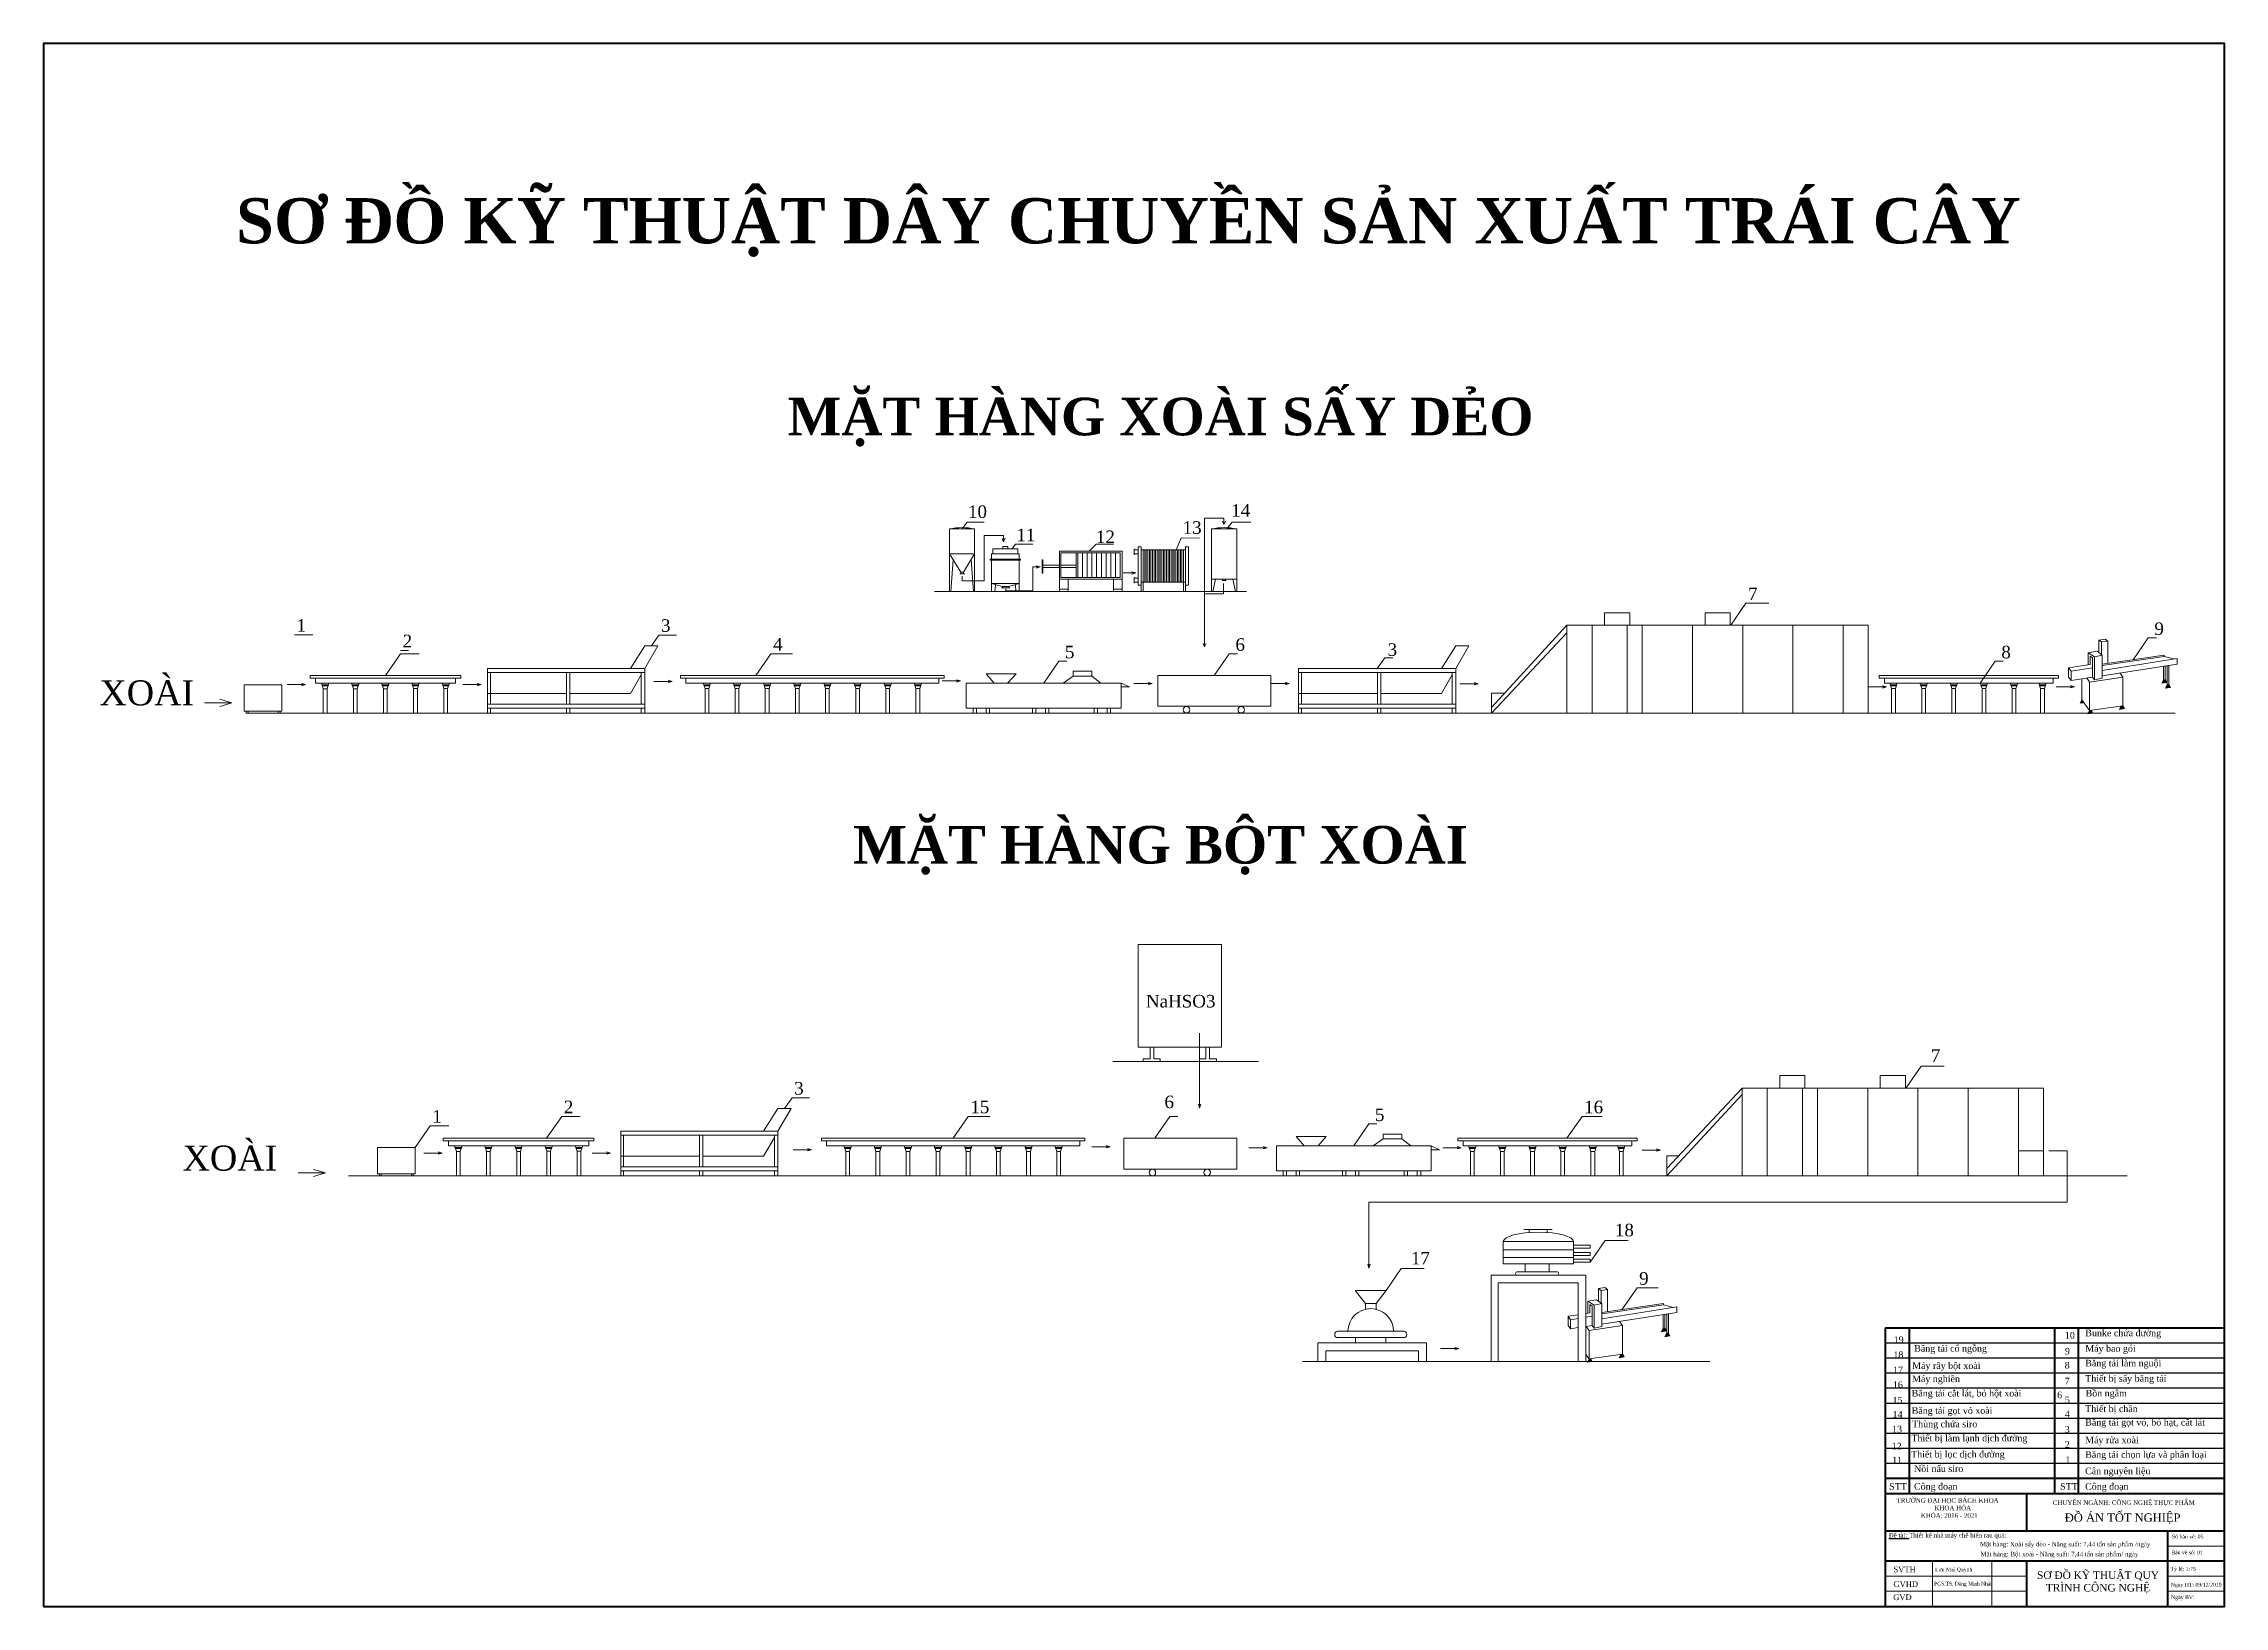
# Model space of a CAD drawing. Header units: inches. Extents: x -4475333 to 345677417, y -211198149 to 2125895.
# Drawn here: x -2023217 to -1936367, y 937433 to 999683 of the extents above; entities that cross this region are included whole.
import ezdxf

# ---------------------------------------------------------------- set-up
doc = ezdxf.new("R2010")
doc.units = ezdxf.units.IN
doc.header["$LTSCALE"] = 150
doc.header["$MEASUREMENT"] = 0
doc.layers.add('a', color=7, linetype='Continuous')
doc.layers.add('duongtamchamgach', color=50, linetype='Continuous')
doc.layers.add('EEEE', color=7, linetype='Continuous', lineweight=0)
doc.layers.add('KHUNG BVE', color=7, linetype='Continuous', lineweight=0)
doc.styles.add('1', font='times.ttf')
doc.styles.get("Standard").update_dxf_attribs({"font": 'times.ttf', "height": 100})

msp = doc.modelspace()

# ---------------------------------------------------------------- texts
at = {"color": 7, "lineweight": 18, "insert": (-1980022, 992357.1), "char_height": 1800, "width": 78915.356, "attachment_point": 5, "line_spacing_factor": 1.5, "style": '1'}
msp.add_mtext('{\\fTimes New Roman|b1|i0|c0|p18;SƠ ĐỒ KỸ THUẬT DÂY CHUYỀN SẢN XUẤT TRÁI CÂY}', dxfattribs=at)
at = {"color": 7, "lineweight": 18, "char_height": 500, "attachment_point": 1}
for s, insert, width in [('10', (-1986403.2, 981287.9), 236.121), ('13', (-1977854.4, 980657.5), 236.121), ('14', (-1975918.2, 981339.9), 236.121), ('11', (-1984474.9, 980362.9), 236.121), ('12', (-1981308.1, 980288.6), 236.121), ('7', (-1955334.6, 978017.2), 236.121), ('1', (-2013144.9, 976757.1), 236.121), ('3', (-1998628.7, 976754.2), 236.121), ('9', (-1939154.8, 976626.6), 236.121), ('2', (-2008917.8, 976137), 236.121), ('4', (-1994165.4, 976008.9), 236.121), ('5', (-1982541.4, 975697.5), 236.121), ('6', (-1975751.5, 975997.5), 236.121), ('3', (-1969692.1, 975796.1), 236.121), ('8', (-1945250, 975695.9), 236.121), ('7', (-1948055.2, 959622), 236.121), ('3', (-1993325.1, 958322.6), 236.121), ('1', (-2007736.3, 957202.4), 236.121), ('2', (-2002498.2, 957577.4), 236.121), ('15', (-1986308.4, 957577.2), 236.121), ('6', (-1978577.8, 957778.6), 5840.771), ('5', (-1970195, 957265.7), 236.121), ('16', (-1961864.4, 957574), 236.121), ('18', (-1960639.5, 952675), 236.121), ('17', (-1968761.3, 951553.8), 236.121), ('9', (-1959674.2, 950746.8), 236.121)]:
    msp.add_mtext(s, dxfattribs=dict(at, insert=insert, width=width))
at = {"layer": 'duongtamchamgach', "color": 7, "linetype": 'Continuous', "lineweight": 18, "ltscale": 10, "insert": (-1979292.6, 962352.1), "char_height": 0.2, "attachment_point": 1}
msp.add_mtext_dynamic_manual_height_columns('NaHSO3', width=2800.5, gutter_width=1, heights=[0], dxfattribs=at)
at = {"layer": 'EEEE', "color": 7, "lineweight": 18, "width": 64789.938, "attachment_point": 5, "style": '1'}
for s, insert, char_height in [('{\\fTimes New Roman|b1|i0|c0|p18;\\C0;MẶT HÀNG XOÀI SẤY DẺO}', (-1978735, 984605.6), 1500), ('{\\fTimes New Roman|b0|i0|c0|p18;\\C0;XOÀI}', (-2019109, 973815), 1000), ('{\\fTimes New Roman|b1|i0|c0|p18;\\C0;MẶT HÀNG BỘT XOÀI}', (-1978735, 967546.4), 1500), ('{\\fTimes New Roman|b0|i0|c0|p18;\\C0;XOÀI}', (-2015799, 955281.9), 1000)]:
    msp.add_mtext(s, dxfattribs=dict(at, insert=insert, char_height=char_height))
at = {"layer": 'KHUNG BVE', "color": 7, "linetype": 'Continuous', "lineweight": 18, "ltscale": 10, "insert": (-1979316.6, 961790.6), "char_height": 500, "width": 6332.153, "attachment_point": 1}
msp.add_mtext('\\pi-3000,l3000;NaHSO3 ', dxfattribs=at)
at = {"layer": 'KHUNG BVE', "linetype": 'Continuous', "lineweight": 50, "ltscale": 10}
for s, insert, char_height, width, attachment_point in [('{\\fTimes New Roman|b0|i0|c0|p18;Bunke chứa đường}', (-1941903.4, 948455.6), 262.5, 5150.555, 1), ('{\\fTimes New Roman|b0|i0|c0|p18;    18}', (-1949549.7, 947586.7), 262.5, 385.159, 1), ('{\\fTimes New Roman|b0|i0|c0|p18;    19}', (-1949536.2, 948186.8), 262.5, 385.159, 1), ('{\\fTimes New Roman|b0|i0|c0|p18;Băng tải cổ ngỗng}', (-1948720.2, 947844.2), 262.5, 5326.219, 1), ('{\\fTimes New Roman|b0|i0|c0|p18;9}', (-1942718.4, 947732.1), 262.5, 5150.555, 1), ('{\\fTimes New Roman|b0|i0|c0|p18;10}', (-1942719.7, 948362.1), 262.5, 5150.555, 1), ('{\\fTimes New Roman|b0|i0|c0|p18;Máy bao gói}', (-1941905.5, 947839.4), 262.5, 3127.035, 1), ('{\\fTimes New Roman|b0|i0|c0|p18;    17}', (-1949559.9, 946986.8), 262.5, 385.159, 1), ('{\\fTimes New Roman|b0|i0|c0|p18;Máy rây bột xoài}', (-1948799.2, 947154), 262.5, 5326.219, 1), ('{\\fTimes New Roman|b0|i0|c0|p18;8}', (-1942726.7, 947170.3), 262.5, 5150.555, 1), ('{\\fTimes New Roman|b0|i0|c0|p18;Băng tải làm nguội}', (-1941908.5, 947254.6), 262.5, 4933.785, 1), ('{\\fTimes New Roman|b0|i0|c0|p18;    16}', (-1949568.9, 946400.8), 262.5, 385.159, 1), ('{\\fTimes New Roman|b0|i0|c0|p18;Băng tải cắt lát, bỏ hột xoài }', (-1948820.6, 946057.1), 262.5, 5326.219, 1), ('{\\fTimes New Roman|b0|i0|c0|p18;Máy nghiền}', (-1948802.4, 946629.7), 262.5, 5326.219, 1), ('{\\fTimes New Roman|b0|i0|c0|p18;   6}', (-1943027.1, 945986.8), 262.5, 455.887, 1), ('{\\fTimes New Roman|b0|i0|c0|p18;7}', (-1942727, 946540.5), 262.5, 5150.555, 1), ('{\\fTimes New Roman|b0|i0|c0|p18;Bồn ngâm }', (-1941894.2, 946058.5), 262.5, 4440.319, 1), ('{\\fTimes New Roman|b0|i0|c0|p18;    14}', (-1949581, 945213.7), 262.5, 385.159, 1), ('{\\fTimes New Roman|b0|i0|c0|p18;    15}', (-1949580.8, 945775.3), 262.5, 385.159, 1), ('{\\fTimes New Roman|b0|i0|c0|p18;    4}', (-1942723.6, 945225), 262.5, 388.663, 1), ('{\\fTimes New Roman|b0|i0|c0|p18;    5}', (-1942718.9, 945792.4), 262.5, 385.159, 1), ('{\\fTimes New Roman|b0|i0|c0|p18;    13}', (-1949600.6, 944626.5), 262.5, 385.159, 1), ('{\\fTimes New Roman|b0|i0|c0|p18;    3}', (-1942726.8, 944615), 262.5, 382.953, 1), ('{\\fTimes New Roman|b0|i0|c0|p18;Máy rửa xoài}', (-1941910.3, 944194.3), 262.5, 3519.037, 1), ('{\\fTimes New Roman|b0|i0|c0|p18;Băng tải gọt vỏ, bỏ hạt, cắt lát}', (-1941909.8, 944900), 262.5, 5095.172, 1), ('{\\fTimes New Roman|b0|i0|c0|p18;    12}', (-1949616.4, 943948.8), 262.5, 385.159, 1), ('{\\fTimes New Roman|b0|i0|c0|p18;    11}', (-1949599.5, 943392.5), 262.5, 388.663, 1), ('{\\fTimes New Roman|b0|i0|c0|p18;    2}', (-1942722.9, 944013.1), 262.5, 378.411, 1), ('{\\fTimes New Roman|b0|i0|c0|p18;    1}', (-1942701.7, 943407.7), 262.5, 368.029, 1), ('{\\fTimes New Roman|b0|i0|c0|p18;\\PBăng tải chọn lựa và phân loại}', (-1941912.2, 944052.5), 262.5, 4737.685, 1), ('{\\fTimes New Roman|b0|i0|c0|p18;STT}', (-1949718.1, 942344.3), 262.5, 467.697, 1), ('{\\fTimes New Roman|b0|i0|c0|p18;Công đoạn}', (-1948728.1, 942346.1), 262.5, 2530.81, 1), ('{\\fTimes New Roman|b0|i0|c0|p18;STT}', (-1942907.5, 942344.3), 262.5, 467.697, 1), ('{\\fTimes New Roman|b0|i0|c0|p18;Công đoạn}', (-1941913.7, 942346.1), 262.5, 2530.81, 1), ('{\\fTimes New Roman|b0|i0|c0|p18;\\PCân nguyên liệu}', (-1941912.5, 943397.2), 262.5, 4737.685, 1), ('TRƯỜNG ĐẠI HỌC BÁCH KHOA\\P        ^I^I KHOA HÓA\\P              KHÓA: 2016 - 2021', (-1949421, 941743.9), 180, 11182.332, 1), ('{\\fTimes New Roman|b0|i0|c0|p18;CHUYÊN NGÀNH: CÔNG NGHỆ THỰC PHẨM}', (-1943201.7, 941658), 180, 11182.332, 1), ('\\P     {\\fTimes New Roman|b0|i0|c0|p18;\\H0.9778x;ĐỒ ÁN TỐT NGHIỆP}', (-1943361.9, 941698.6), 337.5, 8493.065, 1), ('{\\fTimes New Roman|b0|i0|c0|p18;Số bản vẽ: 05}', (-1938454.2, 940288.6), 150, 2826.245, 1), ('{\\fTimes New Roman|b0|i0|c0|p18;SVTH}', (-1949547.4, 939018.4), 225, 11182.332, 1), ('{\\fTimes New Roman|b0|i0|c0|p18;Lưu Mai Quỳnh}', (-1947891.2, 938982.3), 150, 2826.245, 1), ('{\\fTimes New Roman|b0|i0|c163|p18;\\P}SƠ ĐỒ KỸ THUẬT QUY TRÌNH CÔNG NGHỆ', (-1941400.3, 939326.7), 300, 5704.238, 2), ('{\\fTimes New Roman|b0|i0|c163|p18;\\PTỷ lệ:\\fTimes New Roman|b0|i0|c0|p18; 1:75}', (-1938507.2, 939257.4), 150, 2826.245, 1), ('{\\fTimes New Roman|b0|i0|c0|p18;Bản vẽ số: 01}', (-1938481.1, 939656.4), 150, 2826.245, 1), ('{\\fTimes New Roman|b0|i0|c0|p18;GVHD}', (-1949547.4, 938432), 225, 11182.332, 1), ('{\\fTimes New Roman|b0|i0|c0|p18;\\T0.95;PGS.TS. Đặng Minh Nhật}', (-1947924.5, 938414), 150, 2826.245, 1), ('Ngày HT: 09/12/2019', (-1938499.4, 938371.3), 150, 2826.245, 1), ('{\\fTimes New Roman|b0|i0|c0|p18;GVD}', (-1949557.1, 937908.4), 225, 1741.483, 1), ('{\\fTimes New Roman|b0|i0|c163|p18;\\PNgày BV:\\fTimes New Roman|b0|i0|c0|p18; }', (-1938489.9, 938124.6), 150, 2826.245, 1)]:
    msp.add_mtext(s, dxfattribs=dict(at, insert=insert, char_height=char_height, width=width, attachment_point=attachment_point))
at = {"layer": 'KHUNG BVE', "linetype": 'Continuous', "lineweight": 20, "ltscale": 10, "char_height": 262.5, "attachment_point": 1}
for s, insert, width in [('{\\fTimes New Roman|b0|i0|c0|p18;Thiết bị sấy băng tải}', (-1941910.6, 946644), 5879.943), ('{\\fTimes New Roman|b0|i0|c0|p18;Băng tải gọt vỏ xoài }', (-1948820.5, 945366.9), 5983.664), ('{\\fTimes New Roman|b0|i0|c0|p18;Thiết bị chần}', (-1941910.9, 945435.4), 5869.438), ('{\\fTimes New Roman|b0|i0|c0|p18;Thiết bị làm lạnh dịch đường}', (-1948834.5, 944269.3), 5869.438), ('{\\fTimes New Roman|b0|i0|c0|p18;Thùng chứa siro}', (-1948803.6, 944830.4), 5869.438), ('{\\fTimes New Roman|b0|i0|c0|p18;Thiết bị lọc dịch đường}', (-1948845, 943628.3), 5869.438)]:
    msp.add_mtext(s, dxfattribs=dict(at, insert=insert, width=width))
at = {"layer": 'KHUNG BVE', "linetype": 'Continuous', "lineweight": 40, "ltscale": 10, "insert": (-1948725.8, 943049.4), "char_height": 262.5, "width": 3796.035, "attachment_point": 1}
msp.add_mtext('{\\fTimes New Roman|b0|i0|c0|p18;Nồi nấu siro}', dxfattribs=at)
at = {"layer": 'KHUNG BVE', "linetype": 'Continuous', "lineweight": 25, "ltscale": 10, "char_height": 180, "width": 14909.776, "attachment_point": 1}
for s, insert in [('{\\fTimes New Roman|b0|i0|c0|p18;\\LĐề tài:\\l Thiết kế nhà máy chế biến rau quả:}', (-1949734.3, 940356.5)), ('Mặt hàng: Xoài sấy dẻo - Năng suất: 7,44 tấn sản phẩm /ngày', (-1946099.8, 940004)), ('Mặt hàng: Bột xoài - Năng suất: 7,44 tấn sản phẩm/ ngày', (-1946082, 939606.8))]:
    msp.add_mtext(s, dxfattribs=dict(at, insert=insert))

# ---------------------------------------------------------------- hatches: boundary and pattern name
at = {"layer": 'a', "linetype": 'Continuous', "lineweight": 18, "ltscale": 10}
h = msp.add_hatch(color=7, dxfattribs=at)
h.paths.add_polyline_path([(-1979426.7, 977888.1), (-1979504.8, 977888.1, 0.4173046), (-1979537, 977855.6), (-1979394.5, 977855.6, 0.4173046)])
h.paths.add_polyline_path([(-1977738.9, 977888.1), (-1977817, 977888.1, 0.4173046), (-1977849.2, 977855.6), (-1977706.8, 977855.6, 0.4173046)])
for points in [[(-1938786.3, 974338.3), (-1938722.7, 974348.2), (-1938661.3, 974233.3), (-1938858.9, 974202.5)], [(-1938642.3, 974140.3), (-1938714.9, 974004.6), (-1938517.3, 974035.4), (-1938578.7, 974150.3)], [(-1942041.2, 973540.4), (-1942113.8, 973404.7), (-1941959.9, 973428.7)], [(-1941807.6, 972983.7), (-1941735, 973119.5), (-1941671, 973128.7), (-1941610, 973014.6)], [(-1940544.6, 973164.8), (-1940472, 973300.6), (-1940408, 973309.7), (-1940347, 973195.6)], [(-1958716.3, 948510.3), (-1958652.7, 948520.2), (-1958591.3, 948405.4), (-1958788.9, 948374.6)], [(-1958572.3, 948312.4), (-1958644.9, 948176.6), (-1958447.3, 948207.5), (-1958508.7, 948322.3)], [(-1961737.6, 947155.8), (-1961665, 947291.6), (-1961601, 947300.7), (-1961540, 947186.6)], [(-1960474.6, 947336.9), (-1960402, 947472.6), (-1960338, 947481.8), (-1960277, 947367.7)]]:
    msp.add_hatch(color=7, dxfattribs=at).paths.add_polyline_path(points)

# ---------------------------------------------------------------- linework, layer by layer
at = {"color": 7, "lineweight": 18}
for p, q in [((-1986637.2, 980356), (-1986429.9, 980621.8)), ((-1986429.9, 980621.8), (-1985763.1, 980621.5)), ((-1976981.5, 978487.9), (-1976981.5, 980776.3)), ((-1976981.5, 980776.3), (-1976209.5, 980776.3)), ((-1976209.5, 980527.6), (-1976272.8, 980662.3)), ((-1976209.5, 980776.3), (-1976209.5, 980527.6)), ((-1976209.5, 980527.6), (-1976147.4, 980662.9)), ((-1976090.6, 980353.3), (-1975883.3, 980619.1)), ((-1975883.3, 980619.1), (-1975134.4, 980621.4)), ((-1985756.1, 978286.2), (-1985756.1, 980090.6)), ((-1985756.1, 980090.6), (-1984984.1, 980090.6)), ((-1984984.1, 979841.9), (-1985047.4, 979976.7)), ((-1984984.1, 980090.6), (-1984984.1, 979841.9)), ((-1984984.1, 979841.9), (-1984922, 979977.3)), ((-1984647.7, 979553.5), (-1984511, 979746.9)), ((-1984511, 979746.9), (-1983827.6, 979746.5)), ((-1981560.7, 979474.5), (-1981293.8, 979743.9)), ((-1981293.8, 979743.9), (-1980607.6, 979746)), ((-1978099, 979550.4), (-1977918, 979991.4)), ((-1977918, 979991.4), (-1977185.8, 979989.4)), ((-1983815.6, 977888.5), (-1983815.6, 978835.9)), ((-1983815.6, 978835.9), (-1983534.4, 978835.9)), ((-1983534.4, 978835.9), (-1983693.7, 978882.7)), ((-1983534.4, 978835.9), (-1983693.7, 978789)), ((-1976981.5, 975652.6), (-1976981.5, 979071)), ((-1986630.1, 978473.7), (-1986630.4, 978287.2)), ((-1986630.4, 978287.2), (-1985756.1, 978286.2)), ((-1984896.8, 977888.5), (-1984896.8, 977958.9)), ((-1980225.6, 978598.8), (-1979718.6, 978598.8)), ((-1979718.6, 978598.8), (-1979877.9, 978645.6)), ((-1979718.6, 978598.8), (-1979877.9, 978552)), ((-1976223, 977763.7), (-1976223, 978172.6)), ((-1984896.8, 977888.5), (-1983815.6, 977888.5)), ((-1976981.5, 977763.7), (-1976223, 977763.7)), ((-1956020.2, 976522.6), (-1955420.3, 977388.9)), ((-1955420.3, 977388.9), (-1955097.4, 977388.9)), ((-1955097.4, 977388.9), (-1954504.8, 977388.9)), ((-2013230.6, 976128.8), (-2012489.9, 976128.8)), ((-2009603.4, 974512.6), (-2009003.5, 975378.8)), ((-2009003.5, 975508.7), (-2008680.6, 975508.7)), ((-2009003.5, 975378.8), (-2008262.8, 975378.8)), ((-1999014.3, 975692.8), (-1998714.3, 976125.9)), ((-1998714.3, 976125.9), (-1998391.5, 976125.9)), ((-1998714.3, 976125.9), (-1998016.3, 976125.9)), ((-1994851, 974514.4), (-1994251.1, 975380.6)), ((-1994251.1, 975380.6), (-1993928.2, 975380.6)), ((-1994251.1, 975380.6), (-1993394.1, 975380.6)), ((-1976979, 975649.6), (-1977042.4, 975784.4)), ((-1976979, 975649.6), (-1976917, 975785)), ((-1976595.7, 974514.4), (-1975995.7, 975380.6)), ((-1975995.7, 975380.6), (-1975672.9, 975380.6)), ((-1939999.1, 975143.5), (-1939399.1, 976009.7)), ((-1939399.1, 976009.7), (-1939076.3, 976009.7)), ((-1983385.7, 974214.4), (-1982785.7, 975080.6)), ((-1982785.7, 975080.6), (-1982462.8, 975080.6)), ((-1970106.1, 974789.1), (-1969806.2, 975222.3)), ((-1969806.2, 975222.3), (-1969483.3, 975222.3)), ((-1946094.2, 974212.7), (-1945494.2, 975079)), ((-1945494.2, 975079), (-1945171.4, 975079)), ((-2013523.6, 974149.7), (-2012792.7, 974149.7)), ((-2012792.7, 974149.7), (-2012952, 974196.5)), ((-2012792.7, 974149.7), (-2012952, 974102.9)), ((-2006516.8, 974149.7), (-2005785.9, 974149.7)), ((-2005785.9, 974149.7), (-2005945.2, 974196.5)), ((-2005785.9, 974149.7), (-2005945.2, 974102.9)), ((-1998910.4, 974280.7), (-1998179.5, 974280.7)), ((-1998179.5, 974280.7), (-1998338.8, 974327.5)), ((-1998179.5, 974280.7), (-1998338.8, 974233.9)), ((-1987431.7, 974295.2), (-1986700.9, 974295.2)), ((-1986700.9, 974295.2), (-1986860.2, 974342)), ((-1986700.9, 974295.2), (-1986860.2, 974248.4)), ((-1979800.9, 974190.2), (-1979070, 974190.2)), ((-1979070, 974190.2), (-1979229.3, 974237)), ((-1979070, 974190.2), (-1979229.3, 974143.4)), ((-1974345, 974190.2), (-1973614.1, 974190.2)), ((-1973614.1, 974190.2), (-1973773.4, 974237)), ((-1973614.1, 974190.2), (-1973773.4, 974143.4)), ((-1966816.8, 974186.2), (-1966085.9, 974186.2)), ((-1966085.9, 974186.2), (-1966245.2, 974233)), ((-1966085.9, 974186.2), (-1966245.2, 974139.4)), ((-1950551, 974061.3), (-1949820.1, 974061.3)), ((-1949820.1, 974061.3), (-1949979.4, 974108.2)), ((-1949820.1, 974061.3), (-1949979.4, 974014.5)), ((-1943072, 974064.2), (-1942341.1, 974064.2)), ((-1942341.1, 974064.2), (-1942500.4, 974111)), ((-1942341.1, 974064.2), (-1942500.4, 974017.4)), ((-2016813.6, 973423.7), (-2015725.4, 973423.7)), ((-2015725.4, 973423.7), (-2016203.3, 973564.1)), ((-2015725.4, 973423.7), (-2016203.3, 973283.3)), ((-1977182.1, 960271.6), (-1977182.1, 957276.6)), ((-1949041.7, 958089.7), (-1948441.8, 958956)), ((-1948441.8, 958956), (-1948118.9, 958956)), ((-1948118.9, 958956), (-1947526.3, 958956)), ((-1993710.7, 957261.1), (-1993410.7, 957694.2)), ((-1993410.7, 957694.2), (-1992712.7, 957694.2)), ((-1977182.1, 957276.6), (-1977228.9, 957435.9)), ((-1977182.1, 957276.6), (-1977135.3, 957435.9)), ((-2008421.9, 955707.9), (-2007822, 956574.1)), ((-2007822, 956574.1), (-2007081.3, 956574.1)), ((-2003183.8, 956082.9), (-2002583.9, 956949.1)), ((-2002583.9, 956949.1), (-2001843.2, 956949.1)), ((-1986994, 956082.7), (-1986394, 956948.9)), ((-1986394, 956948.9), (-1986071.2, 956948.9)), ((-1986394, 956948.9), (-1985537.1, 956948.9)), ((-1978964.6, 956082.7), (-1978364.6, 956948.9)), ((-1978364.6, 956948.9), (-1978041.8, 956948.9)), ((-1971039.2, 955782.5), (-1970439.2, 956648.8)), ((-1970439.2, 956648.8), (-1970116.4, 956648.8)), ((-1962550, 956079.4), (-1961950, 956945.7)), ((-1961950, 956945.7), (-1961627.1, 956945.7)), ((-1961627.1, 956945.7), (-1961143.4, 956945.7)), ((-2008072.9, 955487.4), (-2007342, 955487.4)), ((-2007342, 955487.4), (-2007501.3, 955534.2)), ((-2007342, 955487.4), (-2007501.3, 955440.6)), ((-2001375.9, 955487.4), (-2000645, 955487.4)), ((-2000645, 955487.4), (-2000804.3, 955534.2)), ((-2000645, 955487.4), (-2000804.3, 955440.6)), ((-1993363.7, 955624.4), (-1992632.8, 955624.4)), ((-1992632.8, 955624.4), (-1992792.1, 955671.2)), ((-1992632.8, 955624.4), (-1992792.1, 955577.6)), ((-1981474.2, 955741.4), (-1980743.3, 955741.4)), ((-1980743.3, 955741.4), (-1980902.6, 955788.2)), ((-1980743.3, 955741.4), (-1980902.6, 955694.6)), ((-1975217.7, 955703.4), (-1974486.8, 955703.4)), ((-1974486.8, 955703.4), (-1974646.1, 955750.2)), ((-1974486.8, 955703.4), (-1974646.1, 955656.6)), ((-1967498.3, 955703.4), (-1966767.4, 955703.4)), ((-1966767.4, 955703.4), (-1966926.7, 955750.2)), ((-1966767.4, 955703.4), (-1966926.7, 955656.6)), ((-1959551.5, 955612.4), (-1958820.7, 955612.4)), ((-1958820.7, 955612.4), (-1958980, 955659.2)), ((-1958820.7, 955612.4), (-1958980, 955565.6)), ((-1943357.3, 955585), (-1942626.4, 955585)), ((-1942626.4, 955585), (-1942626.4, 953534)), ((-2013079, 954701.6), (-2011990.8, 954701.6)), ((-2011990.8, 954701.6), (-2012468.6, 954842)), ((-2011990.8, 954701.6), (-2012468.6, 954561.1)), ((-1942626.4, 953534), (-1970436, 953534)), ((-1970436, 953534), (-1970436, 950907.1)), ((-1961626, 951142.6), (-1961026, 952008.9)), ((-1961026, 952008.9), (-1960110.5, 952008.9)), ((-1970436, 950907.1), (-1970482.8, 951066.4)), ((-1970436, 950907.1), (-1970389.2, 951066.4)), ((-1969747.8, 950021.5), (-1969147.9, 950887.8)), ((-1969147.9, 950887.8), (-1968232.4, 950887.8)), ((-1960359.8, 949252.3), (-1959759.9, 950118.5)), ((-1959759.9, 950118.5), (-1959437, 950118.5)), ((-1959759.9, 950118.5), (-1958912.7, 950118.5)), ((-1967582.5, 947700.9), (-1966851.6, 947700.9)), ((-1966851.6, 947700.9), (-1967010.9, 947747.7)), ((-1966851.6, 947700.9), (-1967010.9, 947654.1))]:
    msp.add_line(p, q, dxfattribs=at)
at = {"color": 4, "lineweight": 50}
msp.add_lwpolyline([(-2023217.1, 937433.3), (-1936367.1, 937433.3), (-1936367.1, 999683.3), (-2023217.1, 999683.3)], close=True, dxfattribs=at)
at = {"layer": 'duongtamchamgach', "color": 7, "linetype": 'Continuous', "lineweight": 18, "ltscale": 10}
for p, q in [((-1999277.6, 975692.8), (-1999849.8, 974789.1)), ((-1999277.6, 975692.8), (-1998751.1, 975692.8)), ((-1998751.1, 975692.8), (-1999275.7, 974789.1)), ((-1966978.8, 975692.9), (-1967551.1, 974789.1)), ((-1966978.8, 975692.9), (-1966452.3, 975692.9)), ((-1966452.3, 975692.9), (-1966977, 974789.1)), ((-2005534.1, 974789.1), (-1999275.7, 974789.1)), ((-2005534.1, 974789.1), (-2005534.1, 973014.5)), ((-2005534.1, 974635.3), (-1999275.7, 974635.3)), ((-2005426.1, 974635.3), (-2005426.1, 973372.3)), ((-2002393.8, 974635.3), (-2002393.8, 973372.3)), ((-2002266.3, 974635.3), (-2002266.3, 973372.3)), ((-1999417.8, 974544.3), (-1999849.8, 973800.2)), ((-1999417.8, 974635.3), (-1999417.8, 973372.3)), ((-1999275.7, 974789.1), (-1999275.7, 973014.5)), ((-1999275.7, 974789.1), (-1999275.7, 974789.1)), ((-1973235.3, 974789.1), (-1966977, 974789.1)), ((-1973235.3, 974789.1), (-1973235.3, 973014.6)), ((-1973235.3, 974635.4), (-1966977, 974635.4)), ((-1973127.3, 974635.4), (-1973127.3, 973372.4)), ((-1970095.1, 974635.4), (-1970095.1, 973372.4)), ((-1969967.6, 974635.4), (-1969967.6, 973372.4)), ((-1967119.1, 974544.4), (-1967551.1, 973800.2)), ((-1967119.1, 974635.4), (-1967119.1, 973372.4)), ((-1966977, 974789.1), (-1966977, 973014.6)), ((-1966977, 974789.1), (-1966977, 974789.1)), ((-2005534.1, 973800.2), (-2002393.8, 973800.2)), ((-2002266.3, 973800.2), (-1999849.8, 973800.2)), ((-1973235.3, 973800.2), (-1970095.1, 973800.2)), ((-1969967.6, 973800.2), (-1967551.1, 973800.2)), ((-2005534.1, 973372.3), (-1999275.7, 973372.3)), ((-2005534.1, 973218.6), (-1999275.7, 973218.6)), ((-2005426.1, 973218.6), (-2005426.1, 973014.5)), ((-2002393.8, 973218.6), (-2002393.8, 973014.5)), ((-2002266.3, 973218.6), (-2002266.3, 973014.5)), ((-1999417.8, 973218.6), (-1999417.8, 973014.5)), ((-1973235.3, 973372.4), (-1966977, 973372.4)), ((-1973235.3, 973218.6), (-1966977, 973218.6)), ((-1973127.3, 973218.6), (-1973127.3, 973014.6)), ((-1970095.1, 973218.6), (-1970095.1, 973014.6)), ((-1969967.6, 973218.6), (-1969967.6, 973014.6)), ((-1967119.1, 973218.6), (-1967119.1, 973014.6)), ((-1979151.1, 959709.1), (-1979151.1, 959247.1)), ((-1979005.1, 959247.1), (-1979005.1, 959709.1)), ((-1976926.1, 959247.1), (-1976926.1, 959709.1)), ((-1976780.1, 959709.1), (-1976780.1, 959247.1)), ((-1980641.6, 959138.1), (-1974830.1, 959138.1)), ((-1979151.1, 959247.1), (-1979424.1, 959247.1)), ((-1979424.1, 959247.1), (-1979424.1, 959138.1)), ((-1979424.1, 959138.1), (-1978749.1, 959138.1)), ((-1978749.1, 959247.1), (-1979005.1, 959247.1)), ((-1978749.1, 959138.1), (-1978749.1, 959247.1)), ((-1977182.1, 959138.1), (-1977182.1, 959247.1)), ((-1977182.1, 959247.1), (-1976926.1, 959247.1)), ((-1976507.1, 959138.1), (-1977182.1, 959138.1)), ((-1976780.1, 959247.1), (-1976507.1, 959247.1)), ((-1976507.1, 959247.1), (-1976507.1, 959138.1)), ((-1993974, 957261.1), (-1994546.2, 956357.4)), ((-1993974, 957261.1), (-1993447.5, 957261.1)), ((-1993447.5, 957261.1), (-1993972.1, 956357.4)), ((-2000230.5, 956357.4), (-1993972.1, 956357.4)), ((-2000230.5, 956357.4), (-2000230.5, 954582.8)), ((-1993972.1, 956357.4), (-1993972.1, 954582.8)), ((-1993972.1, 956357.4), (-1993972.1, 956357.4)), ((-2000230.5, 956203.6), (-1993972.1, 956203.6)), ((-2000230.5, 955368.5), (-1997090.2, 955368.5)), ((-2000122.5, 956203.6), (-2000122.5, 954940.6)), ((-1997090.2, 956203.6), (-1997090.2, 954940.6)), ((-1996962.7, 956203.6), (-1996962.7, 954940.6)), ((-1996962.7, 955368.5), (-1994546.2, 955368.5)), ((-1994114.2, 956112.6), (-1994546.2, 955368.5)), ((-1994114.2, 956203.6), (-1994114.2, 954940.6)), ((-2000230.5, 954940.6), (-1993972.1, 954940.6)), ((-2000230.5, 954786.9), (-1993972.1, 954786.9)), ((-2000122.5, 954786.9), (-2000122.5, 954582.8)), ((-1997090.2, 954786.9), (-1997090.2, 954582.8)), ((-1996962.7, 954786.9), (-1996962.7, 954582.8)), ((-1994114.2, 954786.9), (-1994114.2, 954582.8)), ((-1963698.2, 952443.2), (-1964264, 952443.2)), ((-1964264, 952443.2), (-1963698.2, 952443.2)), ((-1964054.8, 952443.2), (-1964054.8, 952325.8)), ((-1963132.3, 952443.2), (-1963698.2, 952443.2)), ((-1963341.5, 952443.2), (-1963341.5, 952325.8)), ((-1965083.8, 951642.4), (-1962284.1, 951642.4)), ((-1965083.8, 951334.9), (-1962284.1, 951334.9)), ((-1965083.8, 951074), (-1962284.1, 951074)), ((-1963735.3, 951074), (-1964207.8, 951074)), ((-1964207.8, 951074), (-1964207.8, 950766.1)), ((-1963735.3, 951074), (-1963262.8, 951074)), ((-1963262.8, 951074), (-1963262.8, 950766.1)), ((-1965573, 950625.6), (-1965573, 947186.6)), ((-1965573, 950625.6), (-1961795, 950625.6)), ((-1965291.5, 950321.1), (-1965291.5, 947186.6)), ((-1965291.5, 950321.1), (-1962100, 950321.1)), ((-1964527.7, 950766.1), (-1962943, 950766.1)), ((-1962100, 950321.1), (-1962100, 947186.6)), ((-1961795, 950625.6), (-1961795, 947186.6)), ((-1970980, 950021.5), (-1970578.5, 949496.9)), ((-1970980, 950021.5), (-1969748, 950021.5)), ((-1970364, 949497.5), (-1970578.5, 949496.9)), ((-1970578.5, 949497.5), (-1970576.5, 949271.2)), ((-1970364, 949497.5), (-1970149.5, 949497.5)), ((-1970149.5, 949497.5), (-1970151.4, 949271.2)), ((-1969748, 950021.5), (-1970149.5, 949497.5)), ((-1972467.5, 947186.6), (-1972467.5, 947930)), ((-1972467.5, 947930), (-1968140.5, 947930)), ((-1972151, 947186.6), (-1972151, 947613.5)), ((-1972151, 947613.5), (-1968457, 947613.5)), ((-1970967, 948390.5), (-1971678, 948390.5)), ((-1970967, 948137.5), (-1971678, 948137.5)), ((-1970967, 948390.5), (-1969761, 948390.5)), ((-1970967, 947930), (-1970967, 948137.5)), ((-1970967, 948137.5), (-1969761, 948137.5)), ((-1969761, 948390.5), (-1969050, 948390.5)), ((-1969761, 948137.5), (-1969761, 947930)), ((-1969761, 948137.5), (-1969050, 948137.5)), ((-1968457, 947613.5), (-1968457, 947186.6)), ((-1968140.5, 947930), (-1968140.5, 947186.6)), ((-1956865.7, 947186.6), (-1973083.5, 947186.6))]:
    msp.add_line(p, q, dxfattribs=at)
for points in [[(-1979626.6, 963802.1), (-1976304.6, 963802.1), (-1976304.6, 959709.1), (-1979626.6, 959709.1)], [(-1962284.1, 951826.1), (-1961626, 951826.1), (-1961626, 951702.6), (-1962284.1, 951702.6)], [(-1962284.1, 951527.6), (-1961626, 951527.6), (-1961626, 951404.1), (-1962284.1, 951404.1)], [(-1962284.1, 951266.1), (-1961626, 951266.1), (-1961626, 951142.6), (-1962284.1, 951142.6)]]:
    msp.add_lwpolyline(points, close=True, dxfattribs=at)
for points in [[(-1965083.8, 951074), (-1965083.8, 951964.9), (-1962284.1, 951964.9), (-1962284.1, 951074)], [(-1962284.1, 950625.6), (-1965083.8, 950625.6)]]:
    msp.add_lwpolyline(points, dxfattribs=at)
for centre in [(-1977703.1, 973148.8), (-1975521.3, 973148.8), (-1979059.6, 954717.1), (-1976877.9, 954717.1)]:
    msp.add_circle(centre, 128.6, dxfattribs=at)
for centre, radius, start, end in [((-1964527.7, 950695.9), 70.2, 90, 270), ((-1962943, 950695.9), 70.2, 270, 90), ((-1970364, 948390.5), 906, 0, 180), ((-1971673.5, 948264), 126.5, 90, 270), ((-1969054.5, 948264), 126.5, 270, 90)]:
    msp.add_arc(centre, radius, start, end, dxfattribs=at)
msp.add_ellipse((-1963684, 951964.9), major_axis=(-1399.9, 0), ratio=0.2659112, start_param=3.1415927, end_param=6.2831853, dxfattribs=at)
at = {"layer": 'EEEE', "color": 7, "lineweight": 18, "ltscale": 10}
for p, q in [((-1987138.4, 978353.3), (-1987138.4, 980353.3)), ((-1976702.7, 978353.3), (-1976702.7, 980353.3)), ((-1984314.1, 979153.5), (-1985514, 979153.5)), ((-1985514, 979103.6), (-1985514, 979153.5)), ((-1985514, 979103.6), (-1984314.1, 979103.6)), ((-1985464.5, 979103.6), (-1985464.5, 977853.3)), ((-1985464.1, 979353.5), (-1984364.1, 979353.5)), ((-1985464.1, 979353.5), (-1985464.1, 979153.6)), ((-1985414.5, 979553.6), (-1985414.5, 979353.6)), ((-1985414.1, 979553.5), (-1985414.1, 979353.5)), ((-1985414.1, 979553.5), (-1984414.1, 979553.5)), ((-1985414.1, 979553.5), (-1985414.1, 979353.5)), ((-1985014.1, 979653.3), (-1984814.1, 979653.3)), ((-1985014.1, 979653.3), (-1985014.1, 979553.5)), ((-1984947.9, 979353.5), (-1984397.9, 979353.5)), ((-1984414.1, 979553.5), (-1984414.1, 979353.5)), ((-1984364.1, 979353.5), (-1984364.1, 979153.5)), ((-1984362.3, 979103.6), (-1984362.3, 977853.3)), ((-1984314.1, 979103.6), (-1984314.1, 979153.5)), ((-1983416.4, 979127.2), (-1983454.9, 979127.2)), ((-1983454.9, 979127.2), (-1983454.9, 978780.5)), ((-1983416.4, 978780.5), (-1983416.4, 979127.2)), ((-1982765.1, 978908.3), (-1983416.4, 978908.3)), ((-1982765.1, 978820.5), (-1983416.4, 978820.5)), ((-1982765.1, 979463.3), (-1980265.1, 979463.3)), ((-1982765.1, 978884.4), (-1982765.1, 979463.3)), ((-1982765.1, 978884.4), (-1982765, 978353.3)), ((-1982703.1, 979401.3), (-1982703.1, 978884.4)), ((-1982703.1, 979401.3), (-1980343.9, 979401.3)), ((-1982091, 978908.3), (-1982703.1, 978908.3)), ((-1982703.1, 978884.4), (-1982703.1, 978415.3)), ((-1982091, 978820.5), (-1982703.1, 978820.5)), ((-1980343.9, 979401.3), (-1980343.9, 978884.4)), ((-1980343.9, 978884.4), (-1980343.8, 978415.3)), ((-1980265.1, 979463.3), (-1980265.1, 978884.4)), ((-1980265.1, 978884.4), (-1980265, 978353.3)), ((-1980265.1, 978844.4), (-1980265, 978353.3)), ((-1987138.4, 977853.3), (-1987138.4, 978353.3)), ((-1985335.7, 977853.3), (-1985312.9, 978126.3)), ((-1984737.7, 978000.6), (-1985064.2, 978000.6)), ((-1984737.7, 978000.6), (-1985064.2, 978000.6)), ((-1984774.5, 978000.6), (-1984774.5, 978063.6)), ((-1984493.5, 977853.3), (-1984516.2, 978130.4)), ((-1983454.9, 978780.5), (-1983454.9, 978589.4)), ((-1983454.9, 978589.4), (-1983416.4, 978589.4)), ((-1983416.4, 978780.5), (-1983416.4, 978589.4)), ((-1982765, 978353.3), (-1982765, 977953.3)), ((-1980265, 978353.3), (-1982765, 978353.3)), ((-1982765, 977953.3), (-1982515, 977953.3)), ((-1982765, 977953.3), (-1982765, 977853.3)), ((-1980343.8, 978415.3), (-1982703.1, 978415.3)), ((-1982515, 977953.3), (-1982415, 977953.3)), ((-1982415, 977953.3), (-1982415, 978353.3)), ((-1982415, 977953.3), (-1982415, 977853.3)), ((-1980615, 978353.3), (-1980615, 977853.3)), ((-1980528.6, 977953.3), (-1980615, 977953.3)), ((-1980429.5, 977953.3), (-1980528.6, 977953.3)), ((-1980265, 977953.3), (-1980465, 977953.3)), ((-1980265, 978353.3), (-1980265, 977953.3)), ((-1980265, 977953.3), (-1980265, 977853.3)), ((-1976702.7, 977853.3), (-1976702.7, 978353.3)), ((-1950114.3, 974512.6), (-1942977.6, 974512.6)), ((-1950114.3, 974512.6), (-1950114.3, 974407.6)), ((-1942977.6, 974407.6), (-1942977.6, 974512.6)), ((-1950114.3, 974407.6), (-1942977.6, 974407.6)), ((-1949904.3, 974212.6), (-1949904.3, 974407.6)), ((-1943187.6, 974212.6), (-1949904.3, 974212.6)), ((-1949904.3, 974212.6), (-1949694.3, 974212.6)), ((-1949694.3, 974212.6), (-1949620, 973989.6)), ((-1943187.6, 974212.6), (-1943187.6, 974407.6)), ((-1943187.6, 974407.6), (-1942977.6, 974407.6)), ((-2012603.4, 973012.6), (-2015150.5, 973012.6)), ((-1966889.3, 956079.4), (-1959752.6, 956079.4)), ((-1966889.3, 956079.4), (-1966889.3, 955974.4)), ((-1966889.3, 955974.4), (-1959752.6, 955974.4)), ((-1966679.3, 955779.4), (-1966679.3, 955974.4)), ((-1959962.6, 955779.4), (-1966679.3, 955779.4)), ((-1966679.3, 955779.4), (-1966469.3, 955779.4)), ((-1966469.3, 955779.4), (-1966395, 955556.4)), ((-1959962.6, 955779.4), (-1959962.6, 955974.4)), ((-1959962.6, 955974.4), (-1959752.6, 955974.4)), ((-1959752.6, 955974.4), (-1959752.6, 956079.4)), ((-2007299.8, 954582.9), (-2009846.9, 954582.9))]:
    msp.add_line(p, q, dxfattribs=at)
at = {"layer": 'EEEE', "color": 7, "linetype": 'Continuous', "lineweight": 18, "ltscale": 10}
for p, q in [((-1987138.4, 980353.3), (-1986138.4, 980353.3)), ((-1986138.4, 980353.3), (-1986138.4, 978353.3)), ((-1976702.7, 980353.3), (-1975702.7, 980353.3)), ((-1976702.7, 980353.3), (-1975702.7, 980353.3)), ((-1975702.7, 980353.3), (-1975702.7, 978353.3)), ((-1986138.4, 979353.3), (-1987138.4, 979353.3)), ((-1987138.4, 979353.3), (-1986690.7, 978622.9)), ((-1987089.7, 977853.3), (-1986995, 979119.3)), ((-1986584.7, 978622.9), (-1986138.4, 979353.3)), ((-1986187.1, 977853.3), (-1986274.6, 979130.4)), ((-1984814.1, 979553.5), (-1984814.1, 979653.3)), ((-1979787.9, 979558.4), (-1979787.9, 979315.4)), ((-1979627.1, 979517.7), (-1979787.9, 979517.7)), ((-1979627.1, 979357), (-1979787.9, 979357)), ((-1979627.1, 979638.3), (-1979627.1, 978111.2)), ((-1979627.1, 979638.3), (-1979506.6, 979638.3)), ((-1979506.6, 979638.3), (-1979506.6, 977888.3)), ((-1979506.6, 979517.7), (-1977738.4, 979517.7)), ((-1979426.2, 978231.8), (-1979426.2, 979517.7)), ((-1979364.4, 978231.8), (-1979364.4, 979517.7)), ((-1979302.5, 978231.8), (-1979302.5, 979517.7)), ((-1979240.7, 978231.8), (-1979240.7, 979517.7)), ((-1979178.9, 978231.8), (-1979178.9, 979517.7)), ((-1979117.1, 978231.8), (-1979117.1, 979517.7)), ((-1979055.3, 978231.8), (-1979055.3, 979517.7)), ((-1978993.4, 978231.8), (-1978993.4, 979517.7)), ((-1978931.6, 978231.8), (-1978931.6, 979517.7)), ((-1978869.8, 978231.8), (-1978869.8, 979517.7)), ((-1978808, 978231.8), (-1978808, 979517.7)), ((-1978746.1, 978231.8), (-1978746.1, 979517.7)), ((-1978684.3, 978231.8), (-1978684.3, 979517.7)), ((-1978622.5, 978231.8), (-1978622.5, 979517.7)), ((-1978560.7, 978231.8), (-1978560.7, 979517.7)), ((-1978498.8, 978231.8), (-1978498.8, 979517.7)), ((-1978437, 978231.8), (-1978437, 979517.7)), ((-1978375.2, 978231.8), (-1978375.2, 979517.7)), ((-1978313.4, 978231.8), (-1978313.4, 979517.7)), ((-1978251.5, 978231.8), (-1978251.5, 979517.7)), ((-1978189.7, 978231.8), (-1978189.7, 979517.7)), ((-1978127.9, 978231.8), (-1978127.9, 979517.7)), ((-1978066.1, 978231.8), (-1978066.1, 979517.7)), ((-1978004.3, 978231.8), (-1978004.3, 979517.7)), ((-1977942.4, 978231.8), (-1977942.4, 979517.7)), ((-1977880.6, 978231.8), (-1977880.6, 979517.7)), ((-1977818.8, 977888.3), (-1977818.8, 979517.7)), ((-1977738.4, 979638.3), (-1977617.9, 979638.3)), ((-1977738.4, 979638.3), (-1977738.4, 977888.3)), ((-1977617.9, 979638.3), (-1977617.9, 978111.2)), ((-1986733.9, 978561.2), (-1986535.4, 978561.2)), ((-1986690.7, 978622.9), (-1986690.9, 978561.2)), ((-1986690.7, 978622.9), (-1986584.7, 978622.9)), ((-1986582.9, 978561.2), (-1986582.9, 978622.9)), ((-1986138.4, 977853.3), (-1986138.4, 978353.3)), ((-1979787.9, 978191.1), (-1979787.9, 978434.2)), ((-1979627.1, 978392.5), (-1979787.9, 978392.5)), ((-1979627.1, 978231.8), (-1979787.9, 978231.8)), ((-1979627.1, 978111.2), (-1979506.6, 978111.2)), ((-1979506.6, 978231.8), (-1977738.4, 978231.8)), ((-1979426.2, 978231.8), (-1979426.2, 977888.3)), ((-1977738.4, 978111.2), (-1977617.9, 978111.2)), ((-1975702.7, 978353.3), (-1976702.7, 978353.3)), ((-1976654, 977853.3), (-1976545, 978353.3)), ((-1976334, 978353.3), (-1976071.4, 978353.3)), ((-1976277.7, 978303.1), (-1976127.7, 978303.1)), ((-1976252.7, 978353.3), (-1976252.7, 978303.1)), ((-1976202.7, 978353.3), (-1976152.7, 978353.3)), ((-1976152.7, 978353.3), (-1976152.7, 978303.1)), ((-1975751.4, 977853.3), (-1975860.4, 978353.3)), ((-1975702.7, 977853.3), (-1975702.7, 978353.3)), ((-1987742.9, 977853.2), (-1975305.9, 977853.2)), ((-1965551.5, 973243.9), (-1962551.5, 976514.3)), ((-1965551.5, 973014.6), (-1962551.5, 976214.3)), ((-1951551.5, 976514.3), (-1962551.5, 976514.3)), ((-1962551.5, 976514.3), (-1962551.5, 973014.3)), ((-1962551.5, 976214.3), (-1962551.5, 976514.3)), ((-1961551.5, 976514.3), (-1961551.5, 973014.3)), ((-1961551.5, 976514.3), (-1961051.5, 976514.3)), ((-1961051.5, 976514.3), (-1961051.5, 977014.3)), ((-1961051.5, 977014.3), (-1960051.5, 977014.3)), ((-1960153.2, 976514.3), (-1960153.2, 974014.3)), ((-1960051.5, 977014.3), (-1960051.5, 976514.3)), ((-1959551.5, 976514.3), (-1959551.5, 973014.3)), ((-1957551.5, 976514.3), (-1957551.5, 973014.3)), ((-1957051.5, 976514.3), (-1957051.5, 977014.3)), ((-1957051.5, 977014.3), (-1956051.5, 977014.3)), ((-1956051.5, 977014.3), (-1956051.5, 976514.3)), ((-1955551.5, 976514.3), (-1955551.5, 973014.3)), ((-1953551.5, 976514.3), (-1953551.5, 973014.3)), ((-1951551.5, 976514.3), (-1951551.5, 973014.3)), ((-1951551.5, 976514.3), (-1950551.5, 976514.3)), ((-1950551.5, 976514.3), (-1950551.5, 973014.2)), ((-1962551.5, 975664.3), (-1962551.5, 973864.3)), ((-1941786.1, 975417.5), (-1941439.5, 975476)), ((-1941786.1, 975417.5), (-1941538.7, 975262.9)), ((-1941786.1, 975417.5), (-1941786.1, 974938.1)), ((-1941439.5, 975476), (-1941229.3, 975324.8)), ((-1941363.5, 975923.5), (-1941112.2, 975959.6)), ((-1941363.5, 975923.5), (-1941363.5, 975421.3)), ((-1941363.5, 975923.5), (-1941259.8, 975849)), ((-1941259.8, 975849), (-1941008.5, 975885)), ((-1941259.8, 975849), (-1941259.8, 975346.7)), ((-1941112.2, 975959.6), (-1941008.5, 975885)), ((-1941008.5, 975885), (-1941008.5, 974995)), ((-2012603.4, 974512.6), (-2006603.4, 974512.6)), ((-2006603.4, 974510.5), (-2006603.4, 974405.5)), ((-1997851, 974514.4), (-1991851, 974514.4)), ((-1997851, 974514.4), (-1987351, 974514.4)), ((-1997851, 974409.4), (-1997851, 974514.4)), ((-1997851, 974514.4), (-1997551, 974514.4)), ((-1997851, 974514.4), (-1996951, 974514.4)), ((-1987351, 974514.4), (-1987351, 974409.4)), ((-1985685.3, 974585.8), (-1985364.3, 974214.4)), ((-1985685.3, 974585.8), (-1984489.3, 974585.8)), ((-1984489.3, 974585.8), (-1984810.3, 974214.9)), ((-1982617.4, 974204.1), (-1982220.4, 974486.2)), ((-1982220.4, 974486.2), (-1982220.4, 974681.7)), ((-1982220.4, 974681.7), (-1981476.9, 974681.7)), ((-1982220.4, 974486.2), (-1981476.9, 974486.2)), ((-1981476.9, 974486.2), (-1981118.8, 974214.4)), ((-1978845.7, 973286.1), (-1978845.7, 974514.4)), ((-1978845.7, 974514.4), (-1974345.7, 974514.4)), ((-1974345.7, 974514.4), (-1974345.7, 973286.1)), ((-1942572.1, 974815.4), (-1941708.1, 974950.3)), ((-1942572.1, 974815.4), (-1942572.1, 974452.6)), ((-1942474.5, 974681.3), (-1942572.1, 974815.4)), ((-1942475, 974681.9), (-1941617.8, 974815.8)), ((-1942474.5, 974318.5), (-1942474.5, 974681.3)), ((-1941617.8, 975221), (-1941708.1, 975289.6)), ((-1941708.1, 975289.6), (-1941708.1, 974950.3)), ((-1941617.8, 974452.3), (-1941617.8, 975221)), ((-1941538.7, 975262.9), (-1941229.3, 975324.8)), ((-1941538.7, 975262.9), (-1941538.7, 974339.8)), ((-1941229.3, 975324.8), (-1941229.3, 974410.7)), ((-1938769.1, 975324.1), (-1941229.3, 974962.5)), ((-1938769.1, 975271.1), (-1941229.3, 974909.5)), ((-1938243.7, 975192.6), (-1941229.3, 974711.1)), ((-1941229.3, 974497.3), (-1938243.7, 974963.1)), ((-1941229.3, 974410.7), (-1941229.3, 974497.3)), ((-1940408, 974443.4), (-1940523.4, 974607.4)), ((-1938786.3, 974348.2), (-1938786.3, 974878.5)), ((-1938786.3, 974338.3), (-1938786.3, 974878.5)), ((-1938769.1, 975324.1), (-1938769.1, 975271.1)), ((-1938372.6, 975171.8), (-1938769.1, 975271.1)), ((-1938722.7, 974348.2), (-1938722.7, 974888.4)), ((-1938642.3, 974140.3), (-1938642.3, 974900.9)), ((-1938578.7, 974150.3), (-1938578.7, 974910.9)), ((-1938243.7, 974963.1), (-1938243.7, 975192.6)), ((-2015225.5, 973087.6), (-2015225.5, 974137.6)), ((-2015225.5, 974137.6), (-2013725.5, 974137.6)), ((-2012603.4, 974407.6), (-2006603.4, 974407.6)), ((-2006813.4, 974212.6), (-2012393.4, 974212.6)), ((-2009754.9, 974210.5), (-2009680.6, 973987.6)), ((-2009730.6, 974137.6), (-2009480.6, 974137.6)), ((-2009718.1, 974100.1), (-2009493.1, 974100.1)), ((-2009680.6, 973012.6), (-2009680.6, 973987.6)), ((-2009680.6, 973987.6), (-2009530.6, 973987.6)), ((-2009456.3, 974210.5), (-2009530.6, 973987.6)), ((-2009530.6, 973987.6), (-2009530.6, 973012.6)), ((-2008554.9, 974212.6), (-2008480.6, 973989.6)), ((-2008530.6, 974139.6), (-2008280.6, 974139.6)), ((-2008518.1, 974102.1), (-2008293.1, 974102.1)), ((-2008480.6, 973014.6), (-2008480.6, 973989.6)), ((-2008480.6, 973989.6), (-2008330.6, 973989.6)), ((-2008256.3, 974212.6), (-2008330.6, 973989.6)), ((-2008330.6, 973989.6), (-2008330.6, 973014.6)), ((-2007350.6, 974212.6), (-2007276.2, 973989.6)), ((-2007326.2, 974139.6), (-2007076.2, 974139.6)), ((-2007313.7, 974102.1), (-2007088.7, 974102.1)), ((-2007276.2, 973014.6), (-2007276.2, 973989.6)), ((-2007276.2, 973989.6), (-2007126.2, 973989.6)), ((-2007051.9, 974212.6), (-2007126.2, 973989.6)), ((-2007126.2, 973989.6), (-2007126.2, 973014.6)), ((-2006813.4, 974407.6), (-2006813.4, 974212.6)), ((-2006603.4, 974407.6), (-2006813.4, 974407.6)), ((-2006813.4, 974407.6), (-2006813.4, 974212.6)), ((-1987351, 974409.4), (-1997851, 974409.4)), ((-1997851, 974409.4), (-1996351, 974409.4)), ((-1997851, 974409.4), (-1997251, 974409.4)), ((-1997641, 974214.4), (-1997641, 974409.4)), ((-1997641, 974407.4), (-1997641, 974212.4)), ((-1997641, 974212.4), (-1997641, 974407.4)), ((-1997641, 974212.4), (-1997641, 974407.4)), ((-1987561, 974214.4), (-1997641, 974214.4)), ((-1996951, 974212.5), (-1996876.7, 973989.5)), ((-1996926.7, 974139.5), (-1996676.7, 974139.5)), ((-1996914.2, 974102), (-1996689.2, 974102)), ((-1996876.7, 973014.5), (-1996876.7, 973989.5)), ((-1996876.7, 973989.5), (-1996726.7, 973989.5)), ((-1996652.4, 974212.5), (-1996726.7, 973989.5)), ((-1996726.7, 973989.5), (-1996726.7, 973014.5)), ((-1995751, 974212.5), (-1995676.7, 973989.5)), ((-1995726.7, 974139.5), (-1995476.7, 974139.5)), ((-1995714.2, 974102), (-1995489.2, 974102)), ((-1995676.7, 973014.5), (-1995676.7, 973989.5)), ((-1995676.7, 973989.5), (-1995526.7, 973989.5)), ((-1995452.4, 974212.5), (-1995526.7, 973989.5)), ((-1995526.7, 973989.5), (-1995526.7, 973014.5)), ((-1994551, 974212.5), (-1994476.7, 973989.5)), ((-1994551, 974212.5), (-1994476.7, 973989.5)), ((-1994526.7, 974139.5), (-1994276.7, 974139.5)), ((-1994526.7, 974139.5), (-1994276.7, 974139.5)), ((-1994514.2, 974102), (-1994289.2, 974102)), ((-1994514.2, 974102), (-1994289.2, 974102)), ((-1994476.7, 973014.5), (-1994476.7, 973989.5)), ((-1994476.7, 973989.5), (-1994326.7, 973989.5)), ((-1994476.7, 973014.5), (-1994476.7, 973989.5)), ((-1994476.7, 973989.5), (-1994326.7, 973989.5)), ((-1994252.4, 974212.5), (-1994326.7, 973989.5)), ((-1994252.4, 974212.5), (-1994326.7, 973989.5)), ((-1994326.7, 973989.5), (-1994326.7, 973014.5)), ((-1994326.7, 973989.5), (-1994326.7, 973014.5)), ((-1993351, 974212.5), (-1993276.7, 973989.5)), ((-1993326.7, 974139.5), (-1993076.7, 974139.5)), ((-1993314.2, 974102), (-1993089.2, 974102)), ((-1993276.7, 973014.5), (-1993276.7, 973989.5)), ((-1993276.7, 973989.5), (-1993126.7, 973989.5)), ((-1993052.4, 974212.5), (-1993126.7, 973989.5)), ((-1993126.7, 973989.5), (-1993126.7, 973014.5)), ((-1992151, 974212.5), (-1992076.7, 973989.5)), ((-1992151, 974212.5), (-1992076.7, 973989.5)), ((-1992126.7, 974139.5), (-1991876.7, 974139.5)), ((-1992126.7, 974139.5), (-1991876.7, 974139.5)), ((-1992114.2, 974102), (-1991889.2, 974102)), ((-1992114.2, 974102), (-1991889.2, 974102)), ((-1992076.7, 973014.5), (-1992076.7, 973989.5)), ((-1992076.7, 973989.5), (-1991926.7, 973989.5)), ((-1992076.7, 973014.5), (-1992076.7, 973989.5)), ((-1992076.7, 973989.5), (-1991926.7, 973989.5)), ((-1991851, 974409.4), (-1992061, 974409.4)), ((-1991852.4, 974212.5), (-1991926.7, 973989.5)), ((-1991852.4, 974212.5), (-1991926.7, 973989.5)), ((-1991926.7, 973989.5), (-1991926.7, 973014.5)), ((-1991926.7, 973989.5), (-1991926.7, 973014.5)), ((-1990951, 974212.5), (-1990876.7, 973989.5)), ((-1990951, 974212.5), (-1990876.7, 973989.5)), ((-1990926.7, 974139.5), (-1990676.7, 974139.5)), ((-1990926.7, 974139.5), (-1990676.7, 974139.5)), ((-1990914.2, 974102), (-1990689.2, 974102)), ((-1990914.2, 974102), (-1990689.2, 974102)), ((-1990876.7, 973014.5), (-1990876.7, 973989.5)), ((-1990876.7, 973989.5), (-1990726.7, 973989.5)), ((-1990876.7, 973014.5), (-1990876.7, 973989.5)), ((-1990876.7, 973989.5), (-1990726.7, 973989.5)), ((-1990652.4, 974212.5), (-1990726.7, 973989.5)), ((-1990652.4, 974212.5), (-1990726.7, 973989.5)), ((-1990726.7, 973989.5), (-1990726.7, 973014.5)), ((-1990726.7, 973989.5), (-1990726.7, 973014.5)), ((-1989751, 974212.5), (-1989676.7, 973989.5)), ((-1989751, 974212.5), (-1989676.7, 973989.5)), ((-1989726.7, 974139.5), (-1989476.7, 974139.5)), ((-1989726.7, 974139.5), (-1989476.7, 974139.5)), ((-1989714.2, 974102), (-1989489.2, 974102)), ((-1989714.2, 974102), (-1989489.2, 974102)), ((-1989676.7, 973014.5), (-1989676.7, 973989.5)), ((-1989676.7, 973989.5), (-1989526.7, 973989.5)), ((-1989676.7, 973014.5), (-1989676.7, 973989.5)), ((-1989676.7, 973989.5), (-1989526.7, 973989.5)), ((-1989452.4, 974212.5), (-1989526.7, 973989.5)), ((-1989452.4, 974212.5), (-1989526.7, 973989.5)), ((-1989526.7, 973989.5), (-1989526.7, 973014.5)), ((-1989526.7, 973989.5), (-1989526.7, 973014.5)), ((-1988551, 974212.5), (-1988476.7, 973989.5)), ((-1988526.7, 974139.5), (-1988276.7, 974139.5)), ((-1988514.2, 974102), (-1988289.2, 974102)), ((-1988476.7, 973014.5), (-1988476.7, 973989.5)), ((-1988476.7, 973989.5), (-1988326.7, 973989.5)), ((-1988252.4, 974212.5), (-1988326.7, 973989.5)), ((-1988326.7, 973989.5), (-1988326.7, 973014.5)), ((-1987351, 974409.4), (-1987561, 974409.4)), ((-1987561, 974409.4), (-1987561, 974214.4)), ((-1965551.5, 973314.3), (-1965551.5, 973814.3)), ((-1965551.5, 973814.3), (-1965551.5, 973243.9)), ((-1960153.2, 974014.3), (-1960153.2, 973014.3)), ((-1949670, 974139.6), (-1949420, 974139.6)), ((-1949657.5, 974102.1), (-1949432.5, 974102.1)), ((-1949620, 973014.6), (-1949620, 973989.6)), ((-1949620, 973989.6), (-1949470, 973989.6)), ((-1949395.6, 974212.6), (-1949470, 973989.6)), ((-1949470, 973989.6), (-1949470, 973014.6)), ((-1948494.3, 974212.6), (-1948420, 973989.6)), ((-1948470, 974139.6), (-1948220, 974139.6)), ((-1948457.5, 974102.1), (-1948232.5, 974102.1)), ((-1948420, 973014.6), (-1948420, 973989.6)), ((-1948420, 973989.6), (-1948270, 973989.6)), ((-1948195.6, 974212.6), (-1948270, 973989.6)), ((-1948270, 973989.6), (-1948270, 973014.6)), ((-1947294.3, 974212.6), (-1947220, 973989.6)), ((-1947270, 974139.6), (-1947020, 974139.6)), ((-1947257.5, 974102.1), (-1947032.5, 974102.1)), ((-1947220, 973014.6), (-1947220, 973989.6)), ((-1947220, 973989.6), (-1947070, 973989.6)), ((-1946995.6, 974212.6), (-1947070, 973989.6)), ((-1947070, 973989.6), (-1947070, 973014.6)), ((-1946094.3, 974212.6), (-1946020, 973989.6)), ((-1946070, 974139.6), (-1945820, 974139.6)), ((-1946057.5, 974102.1), (-1945832.5, 974102.1)), ((-1946020, 973014.6), (-1946020, 973989.6)), ((-1946020, 973989.6), (-1945870, 973989.6)), ((-1945795.6, 974212.6), (-1945870, 973989.6)), ((-1945870, 973989.6), (-1945870, 973014.6)), ((-1944894.3, 974212.6), (-1944820, 973989.6)), ((-1944870, 974139.6), (-1944620, 974139.6)), ((-1944857.5, 974102.1), (-1944632.5, 974102.1)), ((-1944820, 973014.6), (-1944820, 973989.6)), ((-1944820, 973989.6), (-1944670, 973989.6)), ((-1944595.6, 974212.6), (-1944670, 973989.6)), ((-1944670, 973989.6), (-1944670, 973014.6)), ((-1943761.8, 974212.6), (-1943687.5, 973989.6)), ((-1943737.5, 974139.6), (-1943487.5, 974139.6)), ((-1943725, 974102.1), (-1943500, 974102.1)), ((-1943687.5, 973014.6), (-1943687.5, 973989.6)), ((-1943687.5, 973989.6), (-1943537.5, 973989.6)), ((-1943463.1, 974212.6), (-1943537.5, 973989.6)), ((-1943537.5, 973989.6), (-1943537.5, 973014.6)), ((-1942474.5, 974318.5), (-1942572.1, 974452.6)), ((-1942474.6, 974318.6), (-1941617.8, 974452.3)), ((-1942041.2, 973540.4), (-1942041.2, 974386.2)), ((-1941735, 974253.2), (-1941849.6, 974416.1)), ((-1941735, 974253.2), (-1940408, 974443.4)), ((-1941735, 974253.2), (-1941735, 973119.5)), ((-1941617.8, 974452.3), (-1941538.7, 974339.8)), ((-1941229.3, 974410.7), (-1941538.7, 974339.8)), ((-1940408, 973309.7), (-1940408, 974443.4)), ((-1938786.3, 974338.3), (-1938858.9, 974202.5)), ((-1938858.9, 974202.5), (-1938661.3, 974233.3)), ((-1938786.3, 974338.3), (-1938722.7, 974348.2)), ((-1938722.7, 974348.2), (-1938661.3, 974233.3)), ((-1938642.3, 974140.3), (-1938714.9, 974004.6)), ((-1938714.9, 974004.6), (-1938517.3, 974035.4)), ((-1938642.3, 974140.3), (-1938578.7, 974150.3)), ((-1938578.7, 974150.3), (-1938517.3, 974035.4)), ((-2013725.5, 973087.6), (-2015225.5, 973087.6)), ((-2015150.5, 973087.6), (-2015225.5, 973087.6)), ((-2015150.5, 973012.6), (-2015150.5, 973087.6)), ((-2015150.5, 973087.6), (-2015075.5, 973087.6)), ((-2015075.5, 973087.6), (-2015075.5, 973012.6)), ((-2007126.2, 973014.6), (-2014029.7, 973014.6)), ((-2013800.5, 973087.6), (-2013875.5, 973087.6)), ((-2013875.5, 973087.6), (-2013875.5, 973012.6)), ((-2013725.5, 973087.6), (-2013800.5, 973087.6)), ((-2013800.5, 973087.6), (-2013800.5, 973012.6)), ((-2013800.5, 973012.6), (-2013800.5, 973087.6)), ((-2007126.2, 973014.6), (-2002266.3, 973014.5)), ((-2003141.1, 973014.6), (-1938322.5, 973014.6)), ((-1993760.8, 973014.6), (-1999385.8, 973014.5)), ((-1992977.3, 973014.4), (-1991102.8, 973014.4)), ((-1986470, 973214.4), (-1980389.4, 973214.4)), ((-1986470, 973214.4), (-1980301.4, 973214.4)), ((-1986066.5, 973214.4), (-1986066.5, 973064.4)), ((-1985898.1, 973214.4), (-1986051.4, 973214.4)), ((-1985682.9, 973214.4), (-1985682.9, 973064.4)), ((-1983298.7, 973214.4), (-1983892.9, 973214.4)), ((-1983832.1, 973214.4), (-1983832.1, 973014.6)), ((-1983697.2, 973214.4), (-1983697.2, 973064.4)), ((-1983313.6, 973214.4), (-1983313.6, 973064.4)), ((-1982656.3, 973214.4), (-1983192.6, 973214.4)), ((-1980856.4, 973214.4), (-1980856.4, 973064.4)), ((-1978845.7, 973286.1), (-1974345.7, 973286.1)), ((-1978845.7, 973014.4), (-1978845.7, 973014.6)), ((-1974345.7, 973014.6), (-1974345.7, 973014.4)), ((-1973427.9, 973014.5), (-1972320.5, 973014.5)), ((-1965551.5, 973014.3), (-1965551.5, 973314.3)), ((-1942041.2, 973540.4), (-1942113.8, 973404.7)), ((-1942113.8, 973404.7), (-1941959.9, 973428.7)), ((-1941735, 973119.5), (-1942041.2, 973540.4)), ((-1941735, 973119.5), (-1941807.6, 972983.7)), ((-1941807.6, 972983.7), (-1941610, 973014.6)), ((-1941735, 973119.5), (-1940408, 973309.7)), ((-1941671, 973128.7), (-1941610, 973014.6)), ((-1940472, 973300.6), (-1940544.6, 973164.8)), ((-1940544.6, 973164.8), (-1940347, 973195.6)), ((-1940408, 973309.7), (-1940347, 973195.6)), ((-1958573, 954881.4), (-1955573, 958081.4)), ((-1944573, 958081.4), (-1955573, 958081.4)), ((-1955573, 958081.4), (-1955573, 954581.4)), ((-1954573, 958081.4), (-1954573, 954581.4)), ((-1954573, 958081.4), (-1954073, 958081.4)), ((-1954073, 958081.4), (-1954073, 958581.4)), ((-1954073, 958581.4), (-1953073, 958581.4)), ((-1953174.7, 958081.4), (-1953174.7, 955581.4)), ((-1953073, 958581.4), (-1953073, 958081.4)), ((-1952573, 958081.4), (-1952573, 954581.4)), ((-1950573, 958081.4), (-1950573, 954581.4)), ((-1950073, 958081.4), (-1950073, 958581.4)), ((-1950073, 958581.4), (-1949073, 958581.4)), ((-1949073, 958581.4), (-1949073, 958081.4)), ((-1948573, 958081.4), (-1948573, 954581.4)), ((-1946573, 958081.4), (-1946573, 954581.4)), ((-1944573, 958081.4), (-1944573, 954581.4)), ((-1944573, 958081.4), (-1943573, 958081.4)), ((-1943573, 958081.4), (-1943573, 954581.3)), ((-1958573, 954581.4), (-1955573, 957824.3)), ((-1955573, 957231.4), (-1955573, 955431.4)), ((-1969874, 956054.3), (-1969874, 956249.8)), ((-1969874, 956249.8), (-1969130.5, 956249.8)), ((-2009921.9, 954657.9), (-2009921.9, 955707.9)), ((-2009921.9, 955707.9), (-2008421.9, 955707.9)), ((-2007299.8, 956082.9), (-2001299.8, 956082.9)), ((-2007299.8, 955977.9), (-2001299.8, 955977.9)), ((-2001509.8, 955782.9), (-2007089.9, 955782.9)), ((-2004451.3, 955780.9), (-2004377, 955557.9)), ((-2004427, 955707.9), (-2004177, 955707.9)), ((-2004414.5, 955670.4), (-2004189.5, 955670.4)), ((-2004377, 954582.9), (-2004377, 955557.9)), ((-2004377, 955557.9), (-2004227, 955557.9)), ((-2004152.7, 955780.9), (-2004227, 955557.9)), ((-2004227, 955557.9), (-2004227, 954582.9)), ((-2003251.3, 955782.9), (-2003177, 955559.9)), ((-2003227, 955709.9), (-2002977, 955709.9)), ((-2003214.5, 955672.4), (-2002989.5, 955672.4)), ((-2003177, 954584.9), (-2003177, 955559.9)), ((-2003177, 955559.9), (-2003027, 955559.9)), ((-2002952.7, 955782.9), (-2003027, 955559.9)), ((-2003027, 955559.9), (-2003027, 954584.9)), ((-2002047, 955782.9), (-2001972.7, 955559.9)), ((-2002022.7, 955709.9), (-2001772.7, 955709.9)), ((-2002010.2, 955672.4), (-2001785.2, 955672.4)), ((-2001972.7, 954584.9), (-2001972.7, 955559.9)), ((-2001972.7, 955559.9), (-2001822.7, 955559.9)), ((-2001748.3, 955782.9), (-2001822.7, 955559.9)), ((-2001822.7, 955559.9), (-2001822.7, 954584.9)), ((-2001509.8, 955977.9), (-2001509.8, 955782.9)), ((-2001299.8, 955977.9), (-2001509.8, 955977.9)), ((-2001509.8, 955977.9), (-2001509.8, 955782.9)), ((-2001299.8, 956080.9), (-2001299.8, 955975.9)), ((-1992244, 956082.7), (-1986244, 956082.7)), ((-1992244, 956082.7), (-1981744, 956082.7)), ((-1992244, 955977.7), (-1992244, 956082.7)), ((-1992244, 956082.7), (-1991944, 956082.7)), ((-1992244, 956082.7), (-1991344, 956082.7)), ((-1981744, 955977.7), (-1992244, 955977.7)), ((-1992244, 955977.7), (-1990744, 955977.7)), ((-1992244, 955977.7), (-1991644, 955977.7)), ((-1992034, 955782.7), (-1992034, 955977.7)), ((-1992034, 955975.7), (-1992034, 955780.7)), ((-1992034, 955780.7), (-1992034, 955975.7)), ((-1992034, 955780.7), (-1992034, 955975.7)), ((-1981954, 955782.7), (-1992034, 955782.7)), ((-1991344, 955780.8), (-1991269.7, 955557.8)), ((-1991319.7, 955707.8), (-1991069.7, 955707.8)), ((-1991307.2, 955670.3), (-1991082.2, 955670.3)), ((-1991269.7, 954582.8), (-1991269.7, 955557.8)), ((-1991269.7, 955557.8), (-1991119.7, 955557.8)), ((-1991045.3, 955780.8), (-1991119.7, 955557.8)), ((-1991119.7, 955557.8), (-1991119.7, 954582.8)), ((-1990144, 955780.8), (-1990069.7, 955557.8)), ((-1990119.7, 955707.8), (-1989869.7, 955707.8)), ((-1990107.2, 955670.3), (-1989882.2, 955670.3)), ((-1990069.7, 954582.8), (-1990069.7, 955557.8)), ((-1990069.7, 955557.8), (-1989919.7, 955557.8)), ((-1989845.3, 955780.8), (-1989919.7, 955557.8)), ((-1989919.7, 955557.8), (-1989919.7, 954582.8)), ((-1988944, 955780.8), (-1988869.7, 955557.8)), ((-1988944, 955780.8), (-1988869.7, 955557.8)), ((-1988919.7, 955707.8), (-1988669.7, 955707.8)), ((-1988919.7, 955707.8), (-1988669.7, 955707.8)), ((-1988907.2, 955670.3), (-1988682.2, 955670.3)), ((-1988907.2, 955670.3), (-1988682.2, 955670.3)), ((-1988869.7, 954582.8), (-1988869.7, 955557.8)), ((-1988869.7, 955557.8), (-1988719.7, 955557.8)), ((-1988869.7, 954582.8), (-1988869.7, 955557.8)), ((-1988869.7, 955557.8), (-1988719.7, 955557.8)), ((-1988645.3, 955780.8), (-1988719.7, 955557.8)), ((-1988645.3, 955780.8), (-1988719.7, 955557.8)), ((-1988719.7, 955557.8), (-1988719.7, 954582.8)), ((-1988719.7, 955557.8), (-1988719.7, 954582.8)), ((-1987744, 955780.8), (-1987669.7, 955557.8)), ((-1987719.7, 955707.8), (-1987469.7, 955707.8)), ((-1987707.2, 955670.3), (-1987482.2, 955670.3)), ((-1987669.7, 954582.8), (-1987669.7, 955557.8)), ((-1987669.7, 955557.8), (-1987519.7, 955557.8)), ((-1987445.3, 955780.8), (-1987519.7, 955557.8)), ((-1987519.7, 955557.8), (-1987519.7, 954582.8)), ((-1986544, 955780.8), (-1986469.7, 955557.8)), ((-1986544, 955780.8), (-1986469.7, 955557.8)), ((-1986519.7, 955707.8), (-1986269.7, 955707.8)), ((-1986519.7, 955707.8), (-1986269.7, 955707.8)), ((-1986507.2, 955670.3), (-1986282.2, 955670.3)), ((-1986507.2, 955670.3), (-1986282.2, 955670.3)), ((-1986469.7, 954582.8), (-1986469.7, 955557.8)), ((-1986469.7, 955557.8), (-1986319.7, 955557.8)), ((-1986469.7, 954582.8), (-1986469.7, 955557.8)), ((-1986469.7, 955557.8), (-1986319.7, 955557.8)), ((-1986244, 955977.7), (-1986454, 955977.7)), ((-1986245.3, 955780.8), (-1986319.7, 955557.8)), ((-1986245.3, 955780.8), (-1986319.7, 955557.8)), ((-1986319.7, 955557.8), (-1986319.7, 954582.8)), ((-1986319.7, 955557.8), (-1986319.7, 954582.8)), ((-1985344, 955780.8), (-1985269.7, 955557.8)), ((-1985344, 955780.8), (-1985269.7, 955557.8)), ((-1985319.7, 955707.8), (-1985069.7, 955707.8)), ((-1985319.7, 955707.8), (-1985069.7, 955707.8)), ((-1985307.2, 955670.3), (-1985082.2, 955670.3)), ((-1985307.2, 955670.3), (-1985082.2, 955670.3)), ((-1985269.7, 954582.8), (-1985269.7, 955557.8)), ((-1985269.7, 955557.8), (-1985119.7, 955557.8)), ((-1985269.7, 954582.8), (-1985269.7, 955557.8)), ((-1985269.7, 955557.8), (-1985119.7, 955557.8)), ((-1985045.3, 955780.8), (-1985119.7, 955557.8)), ((-1985045.3, 955780.8), (-1985119.7, 955557.8)), ((-1985119.7, 955557.8), (-1985119.7, 954582.8)), ((-1985119.7, 955557.8), (-1985119.7, 954582.8)), ((-1984144, 955780.8), (-1984069.7, 955557.8)), ((-1984144, 955780.8), (-1984069.7, 955557.8)), ((-1984119.7, 955707.8), (-1983869.7, 955707.8)), ((-1984119.7, 955707.8), (-1983869.7, 955707.8)), ((-1984107.2, 955670.3), (-1983882.2, 955670.3)), ((-1984107.2, 955670.3), (-1983882.2, 955670.3)), ((-1984069.7, 954582.8), (-1984069.7, 955557.8)), ((-1984069.7, 955557.8), (-1983919.7, 955557.8)), ((-1984069.7, 954582.8), (-1984069.7, 955557.8)), ((-1984069.7, 955557.8), (-1983919.7, 955557.8)), ((-1983845.3, 955780.8), (-1983919.7, 955557.8)), ((-1983845.3, 955780.8), (-1983919.7, 955557.8)), ((-1983919.7, 955557.8), (-1983919.7, 954582.8)), ((-1983919.7, 955557.8), (-1983919.7, 954582.8)), ((-1982944, 955780.8), (-1982869.7, 955557.8)), ((-1982919.7, 955707.8), (-1982669.7, 955707.8)), ((-1982907.2, 955670.3), (-1982682.2, 955670.3)), ((-1982869.7, 954582.8), (-1982869.7, 955557.8)), ((-1982869.7, 955557.8), (-1982719.7, 955557.8)), ((-1982645.3, 955780.8), (-1982719.7, 955557.8)), ((-1982719.7, 955557.8), (-1982719.7, 954582.8)), ((-1981744, 955977.7), (-1981954, 955977.7)), ((-1981954, 955977.7), (-1981954, 955782.7)), ((-1981744, 956082.7), (-1981744, 955977.7)), ((-1980202.3, 954854.4), (-1980202.3, 956082.7)), ((-1980202.3, 956082.7), (-1975702.3, 956082.7)), ((-1975702.3, 956082.7), (-1975702.3, 954854.4)), ((-1973338.8, 956153.9), (-1973017.8, 955782.5)), ((-1973338.8, 956153.9), (-1972142.8, 956153.9)), ((-1972142.8, 956153.9), (-1972463.8, 955783)), ((-1970271, 955772.2), (-1969874, 956054.3)), ((-1969874, 956054.3), (-1969130.5, 956054.3)), ((-1969130.5, 956054.3), (-1968772.3, 955782.5)), ((-1966445, 955706.4), (-1966195, 955706.4)), ((-1966432.5, 955668.9), (-1966207.5, 955668.9)), ((-1966395, 954581.4), (-1966395, 955556.4)), ((-1966395, 955556.4), (-1966245, 955556.4)), ((-1966170.6, 955779.4), (-1966245, 955556.4)), ((-1966245, 955556.4), (-1966245, 954581.4)), ((-1965269.3, 955779.4), (-1965195, 955556.4)), ((-1965245, 955706.4), (-1964995, 955706.4)), ((-1965232.5, 955668.9), (-1965007.5, 955668.9)), ((-1965195, 954581.4), (-1965195, 955556.4)), ((-1965195, 955556.4), (-1965045, 955556.4)), ((-1964970.6, 955779.4), (-1965045, 955556.4)), ((-1965045, 955556.4), (-1965045, 954581.4)), ((-1964069.3, 955779.4), (-1963995, 955556.4)), ((-1964045, 955706.4), (-1963795, 955706.4)), ((-1964032.5, 955668.9), (-1963807.5, 955668.9)), ((-1963995, 954581.4), (-1963995, 955556.4)), ((-1963995, 955556.4), (-1963845, 955556.4)), ((-1963770.6, 955779.4), (-1963845, 955556.4)), ((-1963845, 955556.4), (-1963845, 954581.4)), ((-1962869.3, 955779.4), (-1962795, 955556.4)), ((-1962845, 955706.4), (-1962595, 955706.4)), ((-1962832.5, 955668.9), (-1962607.5, 955668.9)), ((-1962795, 954581.4), (-1962795, 955556.4)), ((-1962795, 955556.4), (-1962645, 955556.4)), ((-1962570.6, 955779.4), (-1962645, 955556.4)), ((-1962645, 955556.4), (-1962645, 954581.4)), ((-1961669.3, 955779.4), (-1961595, 955556.4)), ((-1961645, 955706.4), (-1961395, 955706.4)), ((-1961632.5, 955668.9), (-1961407.5, 955668.9)), ((-1961595, 954581.4), (-1961595, 955556.4)), ((-1961595, 955556.4), (-1961445, 955556.4)), ((-1961370.6, 955779.4), (-1961445, 955556.4)), ((-1961445, 955556.4), (-1961445, 954581.4)), ((-1960536.8, 955779.4), (-1960462.5, 955556.4)), ((-1960512.5, 955706.4), (-1960262.5, 955706.4)), ((-1960500, 955668.9), (-1960275, 955668.9)), ((-1960462.5, 954581.4), (-1960462.5, 955556.4)), ((-1960462.5, 955556.4), (-1960312.5, 955556.4)), ((-1960238.1, 955779.4), (-1960312.5, 955556.4)), ((-1960312.5, 955556.4), (-1960312.5, 954581.4)), ((-1958573, 954881.4), (-1958573, 955381.4)), ((-1953174.7, 955581.4), (-1953174.7, 954581.4)), ((-1944573, 955581.4), (-1943573, 955581.4)), ((-2011076.8, 954581.3), (-1940241.3, 954581.3)), ((-2008421.9, 954657.9), (-2009921.9, 954657.9)), ((-2009846.9, 954657.9), (-2009921.9, 954657.9)), ((-2009846.9, 954582.9), (-2009846.9, 954657.9)), ((-2009846.9, 954657.9), (-2009771.9, 954657.9)), ((-2009771.9, 954657.9), (-2009771.9, 954582.9)), ((-2008496.9, 954657.9), (-2008571.9, 954657.9)), ((-2008571.9, 954657.9), (-2008571.9, 954582.9)), ((-2008421.9, 954657.9), (-2008496.9, 954657.9)), ((-2008496.9, 954657.9), (-2008496.9, 954582.9)), ((-2008496.9, 954582.9), (-2008496.9, 954657.9)), ((-2000396.4, 954582.9), (-2007299.8, 954582.9)), ((-2001822.7, 954582.9), (-2001299.8, 954582.9)), ((-1988457.2, 954582.9), (-1994082.2, 954582.8)), ((-1987673.7, 954582.7), (-1985799.2, 954582.7)), ((-1981166.4, 954582.7), (-1979238.2, 954582.7)), ((-1980202.3, 954854.4), (-1975702.3, 954854.4)), ((-1980202.3, 954582.7), (-1980202.3, 954582.9)), ((-1975702.3, 954582.9), (-1975702.3, 954582.7)), ((-1974123.5, 954782.5), (-1968042.9, 954782.5)), ((-1974123.5, 954782.5), (-1967954.9, 954782.5)), ((-1973720, 954782.5), (-1973720, 954581.3)), ((-1973336.4, 954782.5), (-1973336.4, 954581.3)), ((-1971485.6, 954782.5), (-1971485.6, 954582.7)), ((-1968509.9, 954782.5), (-1968509.9, 954632.5)), ((-1967352.4, 954582.8), (-1966245, 954582.8)), ((-1958573, 954581.4), (-1958573, 954881.4)), ((-1961716.1, 949589.5), (-1961369.5, 949648.1)), ((-1961716.1, 949589.5), (-1961468.7, 949435)), ((-1961716.1, 949589.5), (-1961716.1, 949110.2)), ((-1961547.8, 949393.1), (-1961638.1, 949461.7)), ((-1961638.1, 949461.7), (-1961638.1, 949122.3)), ((-1961547.8, 948624.3), (-1961547.8, 949393.1)), ((-1961468.7, 949435), (-1961159.3, 949496.9)), ((-1961468.7, 949435), (-1961468.7, 948511.9)), ((-1961369.5, 949648.1), (-1961159.3, 949496.9)), ((-1961293.5, 950095.6), (-1961042.2, 950131.6)), ((-1961293.5, 950095.6), (-1961293.5, 949593.4)), ((-1961293.5, 950095.6), (-1961189.8, 950021)), ((-1961189.8, 950021), (-1960938.5, 950057.1)), ((-1961189.8, 950021), (-1961189.8, 949518.8)), ((-1961159.3, 949496.9), (-1961159.3, 948582.7)), ((-1958699.1, 949496.2), (-1961159.3, 949134.6)), ((-1958699.1, 949443.1), (-1961159.3, 949081.5)), ((-1958173.7, 949364.6), (-1961159.3, 948883.2)), ((-1961042.2, 950131.6), (-1960938.5, 950057.1)), ((-1960938.5, 950057.1), (-1960938.5, 949167)), ((-1958699.1, 949496.2), (-1958699.1, 949443.1)), ((-1958302.6, 949343.9), (-1958699.1, 949443.1)), ((-1958173.7, 949135.2), (-1958173.7, 949364.6)), ((-1962502.1, 948987.4), (-1962100, 949050.2)), ((-1962502.1, 948987.4), (-1962502.1, 948624.6)), ((-1962404.5, 948853.3), (-1962502.1, 948987.4)), ((-1962404.5, 948490.5), (-1962502.1, 948624.6)), ((-1962405, 948854), (-1962100, 948901.6)), ((-1962404.6, 948490.6), (-1962100, 948538.2)), ((-1962404.5, 948490.5), (-1962404.5, 948853.4)), ((-1961795, 949097.8), (-1961638.1, 949122.3)), ((-1961795, 948949.2), (-1961547.8, 948987.8)), ((-1961795, 948585.8), (-1961547.8, 948624.3)), ((-1961665, 948425.3), (-1961779.6, 948588.2)), ((-1961665, 948425.3), (-1960338, 948615.5)), ((-1961665, 948425.3), (-1961665, 947291.6)), ((-1961547.8, 948624.3), (-1961468.7, 948511.9)), ((-1961159.3, 948582.7), (-1961468.7, 948511.9)), ((-1961159.3, 948669.4), (-1958173.7, 949135.2)), ((-1961159.3, 948582.7), (-1961159.3, 948669.4)), ((-1960338, 948615.5), (-1960453.4, 948779.5)), ((-1960338, 947481.8), (-1960338, 948615.5)), ((-1958716.3, 948510.3), (-1958788.9, 948374.6)), ((-1958788.9, 948374.6), (-1958591.3, 948405.4)), ((-1958716.3, 948520.2), (-1958716.3, 949050.5)), ((-1958716.3, 948510.3), (-1958716.3, 949050.5)), ((-1958716.3, 948510.3), (-1958652.7, 948520.2)), ((-1958652.7, 948520.2), (-1958652.7, 949060.5)), ((-1958652.7, 948520.2), (-1958591.3, 948405.4)), ((-1958572.3, 948312.4), (-1958572.3, 949073)), ((-1958508.7, 948322.3), (-1958508.7, 949082.9)), ((-1958572.3, 948312.4), (-1958644.9, 948176.6)), ((-1958644.9, 948176.6), (-1958447.3, 948207.5)), ((-1958572.3, 948312.4), (-1958508.7, 948322.3)), ((-1958508.7, 948322.3), (-1958447.3, 948207.5)), ((-1961665, 947291.6), (-1961795, 947470.2)), ((-1961665, 947291.6), (-1961737.6, 947155.8)), ((-1961737.6, 947155.8), (-1961540, 947186.6)), ((-1961665, 947291.6), (-1960338, 947481.8)), ((-1961601, 947300.7), (-1961540, 947186.6)), ((-1960402, 947472.6), (-1960474.6, 947336.9)), ((-1960474.6, 947336.9), (-1960277, 947367.7)), ((-1960338, 947481.8), (-1960277, 947367.7))]:
    msp.add_line(p, q, dxfattribs=at)
at = {"layer": 'EEEE', "color": 7, "lineweight": 18}
for p, q in [((-1982091, 979401.3), (-1982091, 978884.4)), ((-1982091, 978884.4), (-1982090.9, 978415.3)), ((-1982031.4, 979401.3), (-1982031.4, 978884.4)), ((-1982031.4, 978884.4), (-1982031.3, 978415.3)), ((-1981843.9, 979401.3), (-1981843.9, 978884.4)), ((-1981843.9, 978884.4), (-1981843.8, 978415.3)), ((-1981655.9, 979401.3), (-1981655.9, 978884.4)), ((-1981655.9, 978884.4), (-1981655.8, 978415.3)), ((-1981467.9, 979401.3), (-1981467.9, 978884.4)), ((-1981467.9, 978884.4), (-1981467.8, 978415.3)), ((-1981279.9, 979401.3), (-1981279.9, 978884.4)), ((-1981279.9, 978884.4), (-1981279.8, 978415.3)), ((-1981091.9, 979401.3), (-1981091.9, 978884.4)), ((-1981091.9, 978884.4), (-1981091.8, 978415.3)), ((-1980903.9, 979401.3), (-1980903.9, 978884.4)), ((-1980903.9, 978884.4), (-1980903.8, 978415.3)), ((-1980715.9, 979401.3), (-1980715.9, 978884.4)), ((-1980715.9, 978884.4), (-1980715.8, 978415.3)), ((-1980527.9, 979401.3), (-1980527.9, 978884.4)), ((-1980527.9, 978884.4), (-1980527.8, 978415.3)), ((-1982568.6, 978353.3), (-1982765, 978353.3)), ((-1982168.6, 978353.3), (-1982528.6, 978353.3)), ((-1981768.6, 978353.3), (-1982128.6, 978353.3)), ((-1981368.6, 978353.3), (-1981728.6, 978353.3)), ((-2012603.4, 974512.6), (-2012603.4, 974407.6)), ((-2012393.4, 974212.6), (-2012393.4, 974407.6)), ((-2012393.4, 974405.5), (-2012393.4, 974210.5)), ((-2012393.4, 974210.5), (-2012393.4, 974405.5)), ((-2012154.9, 974210.5), (-2012080.6, 973987.6)), ((-2012130.6, 974137.6), (-2011880.6, 974137.6)), ((-2012118.1, 974100.1), (-2011893.1, 974100.1)), ((-2012080.6, 973012.6), (-2012080.6, 973987.6)), ((-2012080.6, 973987.6), (-2011930.6, 973987.6)), ((-2011856.3, 974210.5), (-2011930.6, 973987.6)), ((-2011930.6, 973987.6), (-2011930.6, 973012.6)), ((-2010954.9, 974210.5), (-2010880.6, 973987.6)), ((-2010930.6, 974137.6), (-2010680.6, 974137.6)), ((-2010918.1, 974100.1), (-2010693.1, 974100.1)), ((-2010880.6, 973012.6), (-2010880.6, 973987.6)), ((-2010880.6, 973987.6), (-2010730.6, 973987.6)), ((-2010656.3, 974210.5), (-2010730.6, 973987.6)), ((-2010730.6, 973987.6), (-2010730.6, 973012.6)), ((-2007299.8, 956082.9), (-2007299.8, 955977.9)), ((-2007089.9, 955782.9), (-2007089.9, 955977.9)), ((-2007089.8, 955975.9), (-2007089.8, 955780.9)), ((-2007089.8, 955780.9), (-2007089.8, 955975.9)), ((-2006851.3, 955780.9), (-2006777, 955557.9)), ((-2006827, 955707.9), (-2006577, 955707.9)), ((-2006814.5, 955670.4), (-2006589.5, 955670.4)), ((-2006777, 954582.9), (-2006777, 955557.9)), ((-2006777, 955557.9), (-2006627, 955557.9)), ((-2006552.7, 955780.9), (-2006627, 955557.9)), ((-2006627, 955557.9), (-2006627, 954582.9)), ((-2005651.3, 955780.9), (-2005577, 955557.9)), ((-2005627, 955707.9), (-2005377, 955707.9)), ((-2005614.5, 955670.4), (-2005389.5, 955670.4)), ((-2005577, 954582.9), (-2005577, 955557.9)), ((-2005577, 955557.9), (-2005427, 955557.9)), ((-2005352.7, 955780.9), (-2005427, 955557.9)), ((-2005427, 955557.9), (-2005427, 954582.9))]:
    msp.add_line(p, q, dxfattribs=at)
at = {"layer": 'EEEE', "color": 7, "linetype": 'Continuous', "lineweight": 18, "ltscale": 10}
for centre in [(-1986638.4, 977878.3), (-1976202.7, 977878.3), (-1976202.7, 977878.3)]:
    msp.add_arc(centre, 2525, 78.578814, 101.421186, dxfattribs=at)
at = {"layer": 'KHUNG BVE', "lineweight": 0}
for p, q in [((-1985464.5, 978179.3), (-1984362.3, 978179.1)), ((-1985464.5, 978179.3), (-1985027.2, 978063.6)), ((-1985064.2, 978000.6), (-1985027.2, 978000.6)), ((-1985027.2, 978000.6), (-1985027.2, 978063.6)), ((-1985027.2, 978063.6), (-1984774.5, 978063.6)), ((-1985027.2, 978000.6), (-1985027.2, 978000.6)), ((-1984774.5, 978063.6), (-1984362.3, 978179.1)), ((-1981476.9, 974486.2), (-1981476.9, 974681.7)), ((-2013725.5, 973087.6), (-2013725.5, 974137.6)), ((-1980301.4, 974214.4), (-1986470, 974214.4)), ((-1986470, 974214.4), (-1986470, 973214.4)), ((-1980301.4, 973214.4), (-1980301.4, 974214.4)), ((-1980301.4, 974214.4), (-1979970, 974056.7)), ((-1979970, 974056.7), (-1980301.4, 974056.7)), ((-1965551.5, 973814.3), (-1965551.5, 973814.3)), ((-1965551.5, 973814.3), (-1965028.2, 973814.3)), ((-1986201.4, 973214.4), (-1986201.4, 973014.6)), ((-1986066.5, 973014.4), (-1986066.5, 973064.4)), ((-1985682.9, 973064.4), (-1985682.9, 973014.4)), ((-1985547.9, 973064.4), (-1985547.9, 973214.4)), ((-1985547.9, 973014.4), (-1985547.9, 973064.4)), ((-1983697.2, 973014.4), (-1983697.2, 973214.4)), ((-1983313.6, 973214.4), (-1983313.6, 973014.4)), ((-1983178.6, 973064.4), (-1983178.6, 973214.4)), ((-1983178.6, 973214.4), (-1983178.6, 973014.4)), ((-1981374.9, 973214.4), (-1981374.9, 973014.4)), ((-1981240, 973014.4), (-1981240, 973214.4)), ((-1980856.4, 973214.4), (-1980856.4, 973014.4)), ((-1980721.4, 973014.4), (-1980721.4, 973214.4)), ((-1965551.5, 973014.3), (-1938322.5, 973014.6)), ((-1969130.5, 956054.3), (-1969130.5, 956249.8)), ((-2008421.9, 954657.9), (-2008421.9, 955707.9)), ((-1967954.9, 955782.5), (-1974123.5, 955782.5)), ((-1974123.5, 955782.5), (-1974123.5, 954782.5)), ((-1967954.9, 954782.5), (-1967954.9, 955782.5)), ((-1967954.9, 955782.5), (-1967623.5, 955624.8)), ((-1967623.5, 955624.8), (-1967954.9, 955624.8)), ((-1958573, 955381.4), (-1958104.2, 955381.4)), ((-1973854.9, 954782.5), (-1973854.9, 954582.7)), ((-1973201.4, 954581.3), (-1973201.4, 954782.5)), ((-1971350.7, 954582.5), (-1971350.7, 954782.5)), ((-1970967.1, 954782.5), (-1970967.1, 954582.5)), ((-1970832.1, 954782.5), (-1970832.1, 954582.5)), ((-1969028.4, 954782.5), (-1969028.4, 954582.5)), ((-1968893.5, 954582.5), (-1968893.5, 954782.5)), ((-1968509.9, 954782.5), (-1968509.9, 954582.5)), ((-1968374.9, 954582.5), (-1968374.9, 954782.5))]:
    msp.add_line(p, q, dxfattribs=at)
at = {"layer": 'KHUNG BVE', "color": 7, "linetype": 'Continuous', "lineweight": 18, "ltscale": 10}
for p, q in [((-2012603.4, 974512.6), (-2012603.4, 974407.6)), ((-2007299.8, 956082.9), (-2007299.8, 955977.9))]:
    msp.add_line(p, q, dxfattribs=at)
at = {"layer": 'KHUNG BVE', "linetype": 'Continuous', "lineweight": -3, "ltscale": 10}
for p, q in [((-1936367.1, 937433.3), (-1936367.1, 955133.3)), ((-1949867.1, 947933.3), (-1936367.1, 947933.3)), ((-1949867.1, 946733.3), (-1936367.1, 946733.3)), ((-1949867, 947333.3), (-1943117, 947333.3)), ((-1943117.1, 947333.3), (-1936367.1, 947333.3)), ((-1949867.1, 946133.3), (-1936367.1, 946133.3)), ((-1949867.1, 945533.3), (-1936367.1, 945533.3)), ((-1949867, 944933.3), (-1943117, 944933.3)), ((-1943117.1, 944933.3), (-1936367.1, 944933.3)), ((-1949867.1, 944333.3), (-1936367.1, 944333.3)), ((-1949867, 943733.2), (-1943117, 943733.2)), ((-1943117.1, 943733.3), (-1936367.1, 943733.3)), ((-1943117.1, 943733.3), (-1936367.1, 943733.3)), ((-1949867.1, 943133.3), (-1936367.1, 943133.3)), ((-1949867.1, 941933.3), (-1948922.1, 941933.3)), ((-1943117.1, 941933.3), (-1942172.1, 941933.3))]:
    msp.add_line(p, q, dxfattribs=at)
at = {"layer": 'KHUNG BVE', "linetype": 'Continuous', "lineweight": 50, "ltscale": 10}
for p, q in [((-1949867.1, 948533.3), (-1936367.1, 948533.3)), ((-1949867.1, 948533.3), (-1936367.1, 948533.3)), ((-1949867.1, 937433.3), (-1949867.1, 948533.3)), ((-1949867.1, 937433.3), (-1949867.1, 942366.9)), ((-1944242.1, 941933.3), (-1944242.1, 940433.3)), ((-1936367.1, 940433.3), (-1949867.1, 940433.3)), ((-1938617.1, 940433.3), (-1944242.1, 940433.7)), ((-1938617.1, 940433.3), (-1939179.6, 940433.2)), ((-1938617.1, 937433.5), (-1938617.1, 940433.3)), ((-1936367.1, 939233.3), (-1949867.1, 939233.3)), ((-1945742.1, 939233.3), (-1947992.1, 939233.1)), ((-1944242.1, 939233.3), (-1944242.1, 937433.3))]:
    msp.add_line(p, q, dxfattribs=at)
at = {"layer": 'KHUNG BVE', "linetype": 'Continuous', "lineweight": 40, "ltscale": 10}
for p, q in [((-1948922.1, 948533.3), (-1948922.1, 941933.3)), ((-1943117.1, 941933.3), (-1943117.1, 948533.3)), ((-1942172, 941933.3), (-1942172, 948533.3)), ((-1936367.1, 942533.3), (-1949867.1, 942533.3)), ((-1949867.1, 941933.3), (-1936367.1, 941933.3)), ((-1949867.1, 941933.3), (-1943117.1, 941933.3)), ((-1949867.1, 937433.3), (-1936367.1, 937433.3))]:
    msp.add_line(p, q, dxfattribs=at)
at = {"layer": 'KHUNG BVE', "linetype": 'Continuous', "lineweight": 20, "ltscale": 10}
for p, q in [((-1936367.1, 939833.3), (-1938617.1, 939833.3)), ((-1947992.1, 939233.1), (-1947992.1, 937433.3)), ((-1945624.9, 937433.3), (-1945624.9, 939233.3)), ((-1949867.1, 938633.3), (-1944242.1, 938633.3)), ((-1944242.1, 938033.3), (-1949867.1, 938033.3)), ((-1938617.1, 938633.3), (-1936367.1, 938633.3)), ((-1936367.1, 938033.3), (-1938617.1, 938033.3))]:
    msp.add_line(p, q, dxfattribs=at)
at = {"layer": 'KHUNG BVE', "lineweight": 0}
msp.add_circle((-1916098.2, 889715.1), 188435.9, dxfattribs=at)

msp.set_redraw_order([(e.dxf.handle, doc.entitydb.next_handle()) for e in msp.query("TEXT MTEXT ATTDEF DIMENSION ARC_DIMENSION")])  # texts and dimensions are drawn at this point

doc.saveas('drawing.dxf')
